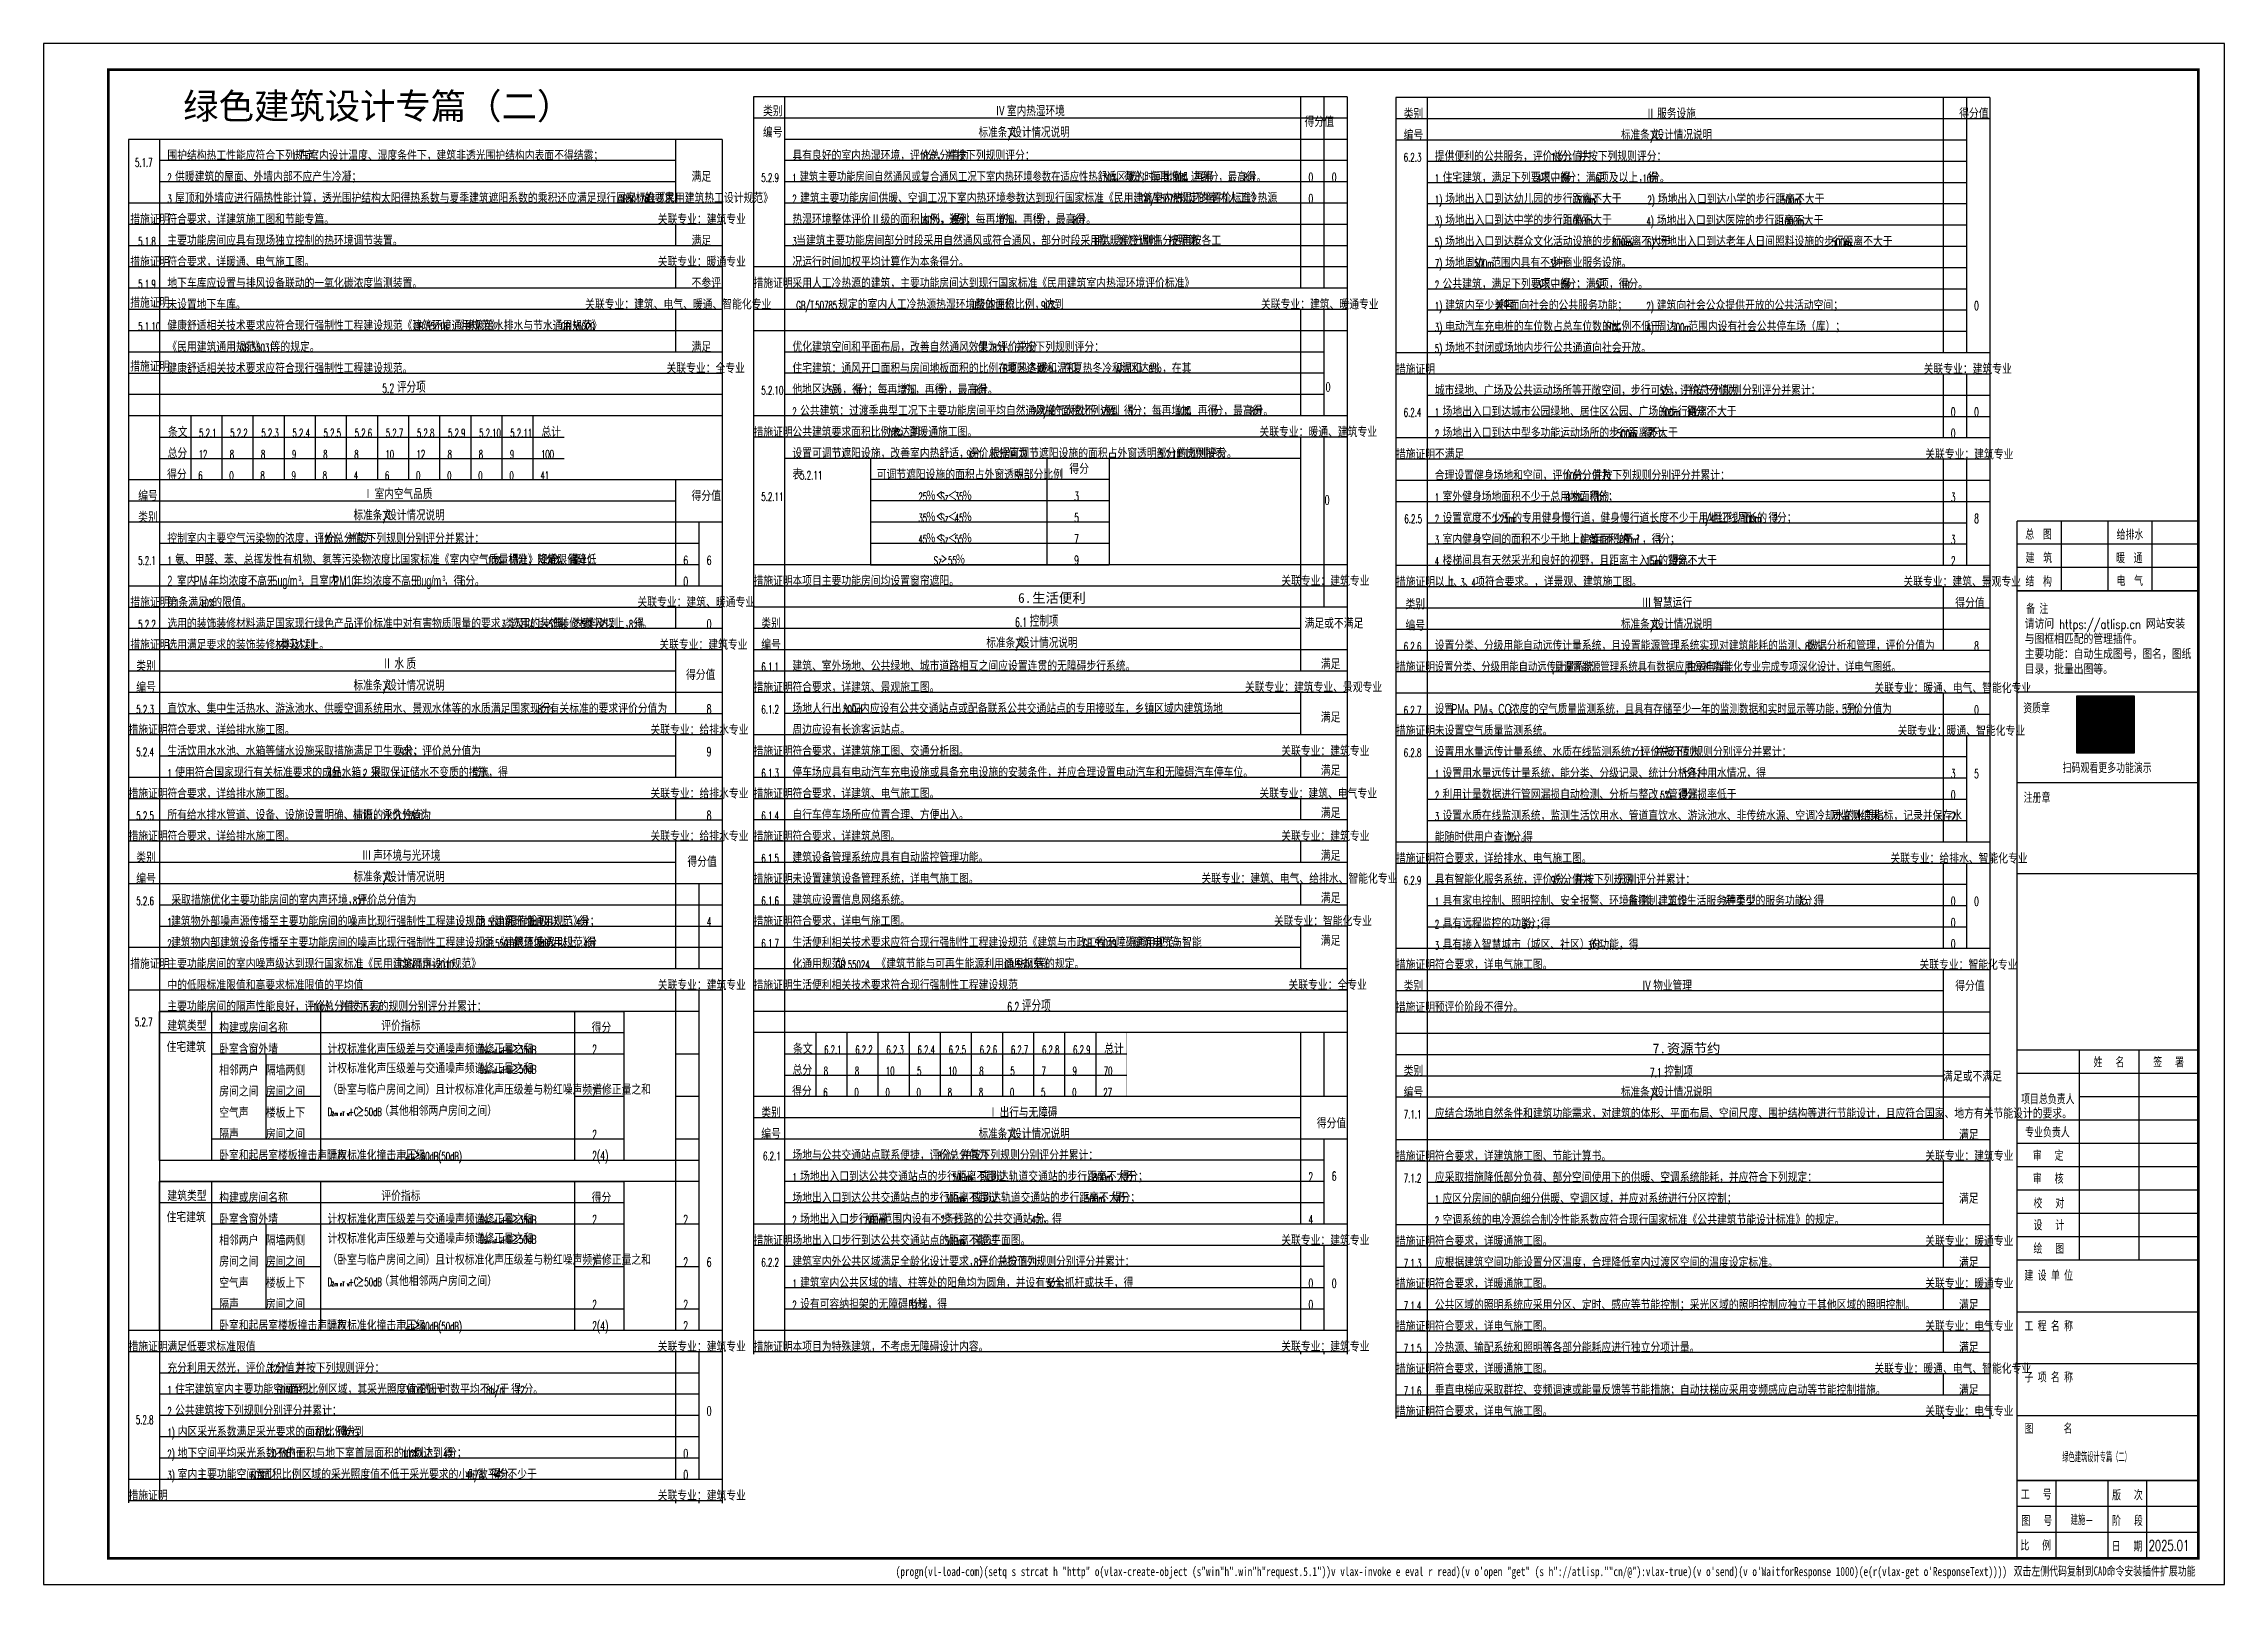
# Model space of a CAD drawing. Extents: x 239 to 336639, y 119 to 59519.
# Drawn here: x 84339 to 168439, y 119 to 59519 of the extents above; entities that cross this region are included whole.
import ezdxf
from ezdxf.enums import TextEntityAlignment as Align

# ---------------------------------------------------------------- set-up
doc = ezdxf.new("R2010")
doc.units = 0
doc.header["$LTSCALE"] = 1000
doc.header["$MEASUREMENT"] = 0
for name, color, linetype in [('A-ANNO-TEXT', 7, 'Continuous'), ('A-FLOR-OTHER', 7, 'Continuous'), ('orther', 7, 'Continuous'), ('TK', 4, 'Continuous'), ('石家庄审图', 6, 'Continuous'), ('辅助线', 8, 'Continuous')]:
    doc.layers.add(name, color=color, linetype=linetype)
doc.layers.add('noprint', color=7, linetype='Continuous', plot=False)
doc.styles.add('1', font='simhei.ttf')
doc.styles.add('_THVAC_SERIAL', font='SIMPLEX', dxfattribs={"width": 0.8, "height": 3.5, "bigfont": 'HZTXT'})
doc.styles.add('HZTXT', font='TXT.SHX', dxfattribs={"width": 0.7, "height": 350, "bigfont": 'hztxt.shx'})
doc.styles.add('HZTXT1', font='romans.shx', dxfattribs={"width": 0.7, "bigfont": 'GBHZFS.SHX'})
doc.styles.add('ROS', font='ROS.shx', dxfattribs={"width": 0.8, "bigfont": 'hztxt.shx'})
doc.styles.add('黑体', font='simhei.ttf', dxfattribs={"height": 280})

msp = doc.modelspace()

# ---------------------------------------------------------------- texts
at = {"layer": 'A-ANNO-TEXT', "style": '1'}
msp.add_text('绿色建筑设计专篇（二）', height=1000, dxfattribs=at).set_placement((89723, 56610, 0))
at = {"layer": 'A-ANNO-TEXT', "color": 3}
for s, height, style, width, p in [('类别', 400, 'HZTXT', 0.7, (112083, 56719, -8193009)), ('标准条文', 406, 'HZTXT', 0.7, (120395, 55899, -8193009)), ('Ⅳ', 408, 'HZTXT', 0.7, (121050, 56719, -8193009)), ('室内热湿环境', 408, 'HZTXT', 0.7, (121491, 56719, -8193009)), ('设计情况说明', 406, 'HZTXT', 0.7, (121694, 55899, -8193009)), ('得分值', 400, 'HZTXT', 0.7, (132965, 56309, -8193009)), ('类别', 400, 'HZTXT', 0.7, (136790, 56617, -68077833)), ('Ⅱ', 411, 'HZTXT', 0.7, (146118, 56617, -68077833)), ('服务设施', 411.2, 'HZTXT', 0.7, (146562, 56617, -68077833)), ('得分值', 400, 'HZTXT', 0.7, (158213, 56627, -68077833)), ('编号', 400, 'HZTXT', 0.7, (112083, 55899, -8193009)), ('/', 325, 'HZTXT', 0.6125, (121532, 55899, -8193009)), ('编号', 400, 'HZTXT', 0.7, (136790, 55797, -68077833)), ('标准条文', 406, 'HZTXT', 0.7, (145170, 55797, -68077833)), ('/', 325, 'HZTXT', 0.6125, (146307, 55797, -68077833)), ('设计情况说明', 406, 'HZTXT', 0.7, (146469, 55797, -68077833)), ('围护结构热工性能应符合下列规定：', 400, 'HZTXT', 0.7, (89111, 55009, -16384818)), ('1', 320, 'HZTXT', 0.6125, (93903, 55009, -16384818)), ('在室内设计温度、湿度条件下，建筑非透光围护结构内表面不得结露；', 400, 'HZTXT', 0.7, (94200, 55009, -16384818)), ('具有良好的室内热湿环境，评价总分值为', 400, 'HZTXT', 0.7, (113215, 55009, -8193009)), ('8', 320, 'HZTXT', 0.6125, (118255, 55009, -8193009)), ('分，并按下列规则评分：', 400, 'HZTXT', 0.7, (118400, 55009, -8193009)), ('6.2.3', 325, 'HZTXT', 0.6125, (136790, 54977, -68077833)), ('提供便利的公共服务，评价总分值为', 400, 'HZTXT', 0.7, (137990, 54977, -68077833)), ('10', 320, 'HZTXT', 0.6125, (142470, 54977, -68077833)), ('分，并按下列规则评分：', 400, 'HZTXT', 0.7, (142760, 54977, -68077833)), ('2', 320, 'HZTXT', 0.6125, (89111, 54189, -16384818)), ('供暖建筑的屋面、外墙内部不应产生冷凝；', 400, 'HZTXT', 0.7, (89409, 54189, -16384818)), ('满足', 400, 'HZTXT', 0.7, (109326, 54189, -16384818)), ('5.2.9', 325, 'HZTXT', 0.6125, (112015, 54189, -8193009)), ('0', 350, 'HZTXT', 0.6125, (134015, 54189, -43072715)), ('1', 320, 'HZTXT', 0.6125, (137990, 54157, -59886024)), ('住宅建筑，满足下列要求中的', 400, 'HZTXT', 0.7, (138288, 54157, -59886024)), ('4', 320, 'HZTXT', 0.6125, (141928, 54157, -59886024)), ('项，得', 400, 'HZTXT', 0.7, (142073, 54157, -59886024)), ('5', 320, 'HZTXT', 0.6125, (142913, 54157, -59886024)), ('分；满足', 400, 'HZTXT', 0.7, (143058, 54157, -59886024)), ('6', 320, 'HZTXT', 0.6125, (144178, 54157, -59886024)), ('项及以上，得', 400, 'HZTXT', 0.7, (144323, 54157, -59886024)), ('10', 320, 'HZTXT', 0.6125, (146003, 54157, -59886024)), ('分。', 400, 'HZTXT', 0.7, (146294, 54157, -59886024)), ('热湿环境整体评价Ⅱ级的面积比例，达到', 400, 'HZTXT', 0.7, (113215, 52549, -8193009)), ('％，得', 400, 'HZTXT', 0.7, (118545, 52549, -8193009)), ('分；每再增加', 400, 'HZTXT', 0.7, (119530, 52549, -8193009)), ('％，再得', 400, 'HZTXT', 0.7, (121355, 52549, -8193009)), ('分，最高得', 400, 'HZTXT', 0.7, (122621, 52549, -8193009)), ('1)', 320, 'HZTXT', 0.6125, (137990, 53337, -59886024)), ('场地出入口到达幼儿园的步行距离不大于', 400, 'HZTXT', 0.7, (138389, 53337, -59886024)), ('300m', 320, 'HZTXT', 0.6125, (143429, 53337, -59886024)), ('；', 400, 'HZTXT', 0.7, (144083, 53337, -59886024)), ('2)', 320, 'HZTXT', 0.6125, (146190, 53328, -2795018457)), ('场地出入口到达小学的步行距离不大于', 400, 'HZTXT', 0.7, (146589, 53328, -2795018457)), ('500m', 320, 'HZTXT', 0.6125, (151349, 53328, -2795018457)), ('；', 400, 'HZTXT', 0.7, (152002, 53328, -2795018457)), ('主要功能房间应具有现场独立控制的热环境调节装置。', 400, 'HZTXT', 0.7, (89111, 51729, -16384818)), ('满足', 400, 'HZTXT', 0.7, (109326, 51729, -16384818)), ('60', 320, 'HZTXT', 0.6125, (118255, 52549, -8193009)), ('5', 320, 'HZTXT', 0.6125, (119385, 52549, -8193009)), ('0', 320, 'HZTXT', 0.6125, (121210, 52549, -8193009)), ('1', 320, 'HZTXT', 0.6125, (122475, 52549, -8193009)), ('8', 320, 'HZTXT', 0.6125, (124021, 52549, -8193009)), ('分。', 400, 'HZTXT', 0.7, (124166, 52549, -8193009)), ('3)', 320, 'HZTXT', 0.6125, (137990, 52525, -59886024)), ('场地出入口到达中学的步行距离不大于', 400, 'HZTXT', 0.7, (138389, 52525, -59886024)), ('场地出入口到达群众文化活动设施的步行距离不大于', 400, 'HZTXT', 0.7, (138389, 51697, -59886024)), ('1000m', 320, 'HZTXT', 0.6125, (143149, 52525, -59886024)), ('；', 400, 'HZTXT', 0.7, (143948, 52525, -59886024)), ('4)', 320, 'HZTXT', 0.6125, (146151, 52508, -2795018457)), ('场地出入口到达医院的步行距离不大于', 400, 'HZTXT', 0.7, (146551, 52508, -2795018457)), ('场地出入口到达老年人日间照料设施的步行距离不大于', 400, 'HZTXT', 0.7, (146572, 51697, -59886024)), ('1000m', 320, 'HZTXT', 0.6125, (151311, 52508, -2795018457)), ('；', 400, 'HZTXT', 0.7, (152109, 52508, -2795018457)), ('5.1.8', 325, 'HZTXT', 0.6125, (87985, 51729, -16384818)), ('5)', 320, 'HZTXT', 0.6125, (137990, 51697, -59886024)), ('场地周边', 400, 'HZTXT', 0.7, (138389, 50877, -59886024)), ('范围内具有不少于', 400, 'HZTXT', 0.7, (140163, 50877, -59886024)), ('种商业服务设施。', 400, 'HZTXT', 0.7, (142548, 50877, -59886024)), ('800m', 320, 'HZTXT', 0.6125, (144829, 51697, -59886024)), ('；', 400, 'HZTXT', 0.7, (145483, 51697, -59886024)), ('6)', 320, 'HZTXT', 0.6125, (146173, 51697, -59886024)), ('500m', 320, 'HZTXT', 0.6125, (153292, 51697, -59886024)), ('；', 400, 'HZTXT', 0.7, (153945, 51697, -59886024)), ('地下车库应设置与排风设备联动的一氧化碳浓度监测装置。', 400, 'HZTXT', 0.7, (89111, 50089, -16384818)), ('不参评', 400, 'HZTXT', 0.7, (109326, 50089, -16384818)), ('7)', 320, 'HZTXT', 0.6125, (137990, 50877, -59886024)), ('公共建筑，满足下列要求中的', 400, 'HZTXT', 0.7, (138288, 50057, -59886024)), ('500m', 320, 'HZTXT', 0.6125, (139509, 50877, -59886024)), ('项，得', 400, 'HZTXT', 0.7, (142073, 50057, -59886024)), ('3', 320, 'HZTXT', 0.6125, (142403, 50877, -59886024)), ('分；满足', 400, 'HZTXT', 0.7, (143058, 50057, -59886024)), ('项，得', 400, 'HZTXT', 0.7, (144323, 50057, -59886024)), ('分。', 400, 'HZTXT', 0.7, (145454, 50057, -59886024)), ('5.1.9', 325, 'HZTXT', 0.6125, (87985, 50089, -16384818)), ('2', 320, 'HZTXT', 0.6125, (137990, 50057, -59886024)), ('建筑内至少兼容', 400, 'HZTXT', 0.7, (138389, 49237, -59886024)), ('种面向社会的公共服务功能；', 400, 'HZTXT', 0.7, (140494, 49237, -59886024)), ('3', 320, 'HZTXT', 0.6125, (141928, 50057, -59886024)), ('5', 320, 'HZTXT', 0.6125, (142913, 50057, -59886024)), ('5', 320, 'HZTXT', 0.6125, (144178, 50057, -59886024)), ('10', 320, 'HZTXT', 0.6125, (145163, 50057, -59886024)), ('建筑向社会公众提供开放的公共活动空间；', 400, 'HZTXT', 0.7, (146551, 49237, -59886024)), ('3)', 320, 'HZTXT', 0.6125, (137990, 48417, -59886024)), ('1)', 320, 'HZTXT', 0.6125, (137990, 49237, -59886024)), ('电动汽车充电桩的车位数占总车位数的比例不低于', 400, 'HZTXT', 0.7, (138389, 48417, -59886024)), ('2', 320, 'HZTXT', 0.6125, (140349, 49237, -59886024)), ('2)', 320, 'HZTXT', 0.6125, (146151, 49237, -59886024)), ('4)', 320, 'HZTXT', 0.6125, (146151, 48417, -59886024)), ('周边', 400, 'HZTXT', 0.7, (146551, 48417, -59886024)), ('范围内设有社会公共停车场（库）；', 400, 'HZTXT', 0.7, (147764, 48417, -59886024)), ('满足', 400, 'HZTXT', 0.7, (109326, 47629, -24577827)), ('优化建筑空间和平面布局，改善自然通风效果，评价总分', 400, 'HZTXT', 0.7, (113215, 47629, -49584252)), ('值为', 400, 'HZTXT', 0.7, (120367, 47629, -49584252)), ('8', 320, 'HZTXT', 0.6125, (120927, 47629, -49584252)), ('分，并按下列规则评分：', 400, 'HZTXT', 0.7, (121072, 47629, -49584252)), ('5)', 320, 'HZTXT', 0.6125, (137990, 47597, -59886024)), ('场地不封闭或场地内步行公共通道向社会开放。', 400, 'HZTXT', 0.7, (138389, 47597, -59886024)), ('10%%%', 320, 'HZTXT', 0.6125, (144549, 48417, -59886024)), ('；', 400, 'HZTXT', 0.7, (145014, 48417, -59886024)), ('500m', 320, 'HZTXT', 0.6125, (147111, 48417, -59886024)), ('住宅建筑：通风开口面积与房间地板面积的比例在夏热冬暖和温和', 400, 'HZTXT', 0.7, (113215, 46809, -49584252)), ('B', 320, 'HZTXT', 0.6125, (121335, 46809, -49584252)), ('地区达到', 400, 'HZTXT', 0.7, (121487, 46809, -49584252)), ('12', 320, 'HZTXT', 0.6125, (122607, 46809, -49584252)), ('％，在夏热冬冷和温和', 400, 'HZTXT', 0.7, (122898, 46809, -49584252)), ('A', 320, 'HZTXT', 0.6125, (125698, 46809, -49584252)), ('地区达到', 400, 'HZTXT', 0.7, (125828, 46809, -49584252)), ('8', 320, 'HZTXT', 0.6125, (126948, 46809, -49584252)), ('％，在其', 400, 'HZTXT', 0.7, (127093, 46809, -49584252)), ('5.2', 352.1, 'HZTXT', 0.6125, (97398, 46057, -8191809)), ('评分项', 440.1, 'HZTXT', 0.7, (97966, 46057, -8191809)), ('5.2.10', 325, 'HZTXT', 0.6125, (112015, 45989, -68079033)), ('他地区达到', 400, 'HZTXT', 0.7, (113213, 45989, -68080340)), ('5', 320, 'HZTXT', 0.6125, (114613, 45989, -68080340)), ('％，得', 400, 'HZTXT', 0.7, (114758, 45989, -68080340)), ('5', 320, 'HZTXT', 0.6125, (115598, 45989, -68080340)), ('分；每再增加', 400, 'HZTXT', 0.7, (115744, 45989, -68080340)), ('2', 320, 'HZTXT', 0.6125, (117424, 45989, -68080340)), ('％，再得', 400, 'HZTXT', 0.7, (117569, 45989, -68080340)), ('1', 320, 'HZTXT', 0.6125, (118689, 45989, -68080340)), ('分，最高得', 400, 'HZTXT', 0.7, (118834, 45989, -68080340)), ('8', 320, 'HZTXT', 0.6125, (120234, 45989, -68080340)), ('分。', 400, 'HZTXT', 0.7, (120379, 45989, -68080340)), ('0', 350, 'HZTXT', 0.6125, (133780, 46102, -68079033)), ('城市绿地、广场及公共运动场所等开敞空间，步行可达，评价总分值为', 400, 'HZTXT', 0.7, (137990, 45957, -81046624)), ('5', 320, 'HZTXT', 0.6125, (146670, 45957, -81046624)), ('分，并按下列规则分别评分并累计：', 400, 'HZTXT', 0.7, (146815, 45957, -81046624)), ('2', 320, 'HZTXT', 0.6125, (113215, 45169, -68079033)), ('公共建筑：过渡季典型工况下主要功能房间平均自然通风换气次数不小于', 400, 'HZTXT', 0.7, (113512, 45169, -68079033)), ('2', 320, 'HZTXT', 0.6125, (122472, 45169, -68079033)), ('次', 400, 'HZTXT', 0.7, (122618, 45169, -68079033)), ('/h', 320, 'HZTXT', 0.6125, (122898, 45169, -68079033)), ('的面积比例达到', 400, 'HZTXT', 0.7, (123195, 45169, -68079033)), ('70%%%', 320, 'HZTXT', 0.6125, (125155, 45169, -68079033)), ('，得', 400, 'HZTXT', 0.7, (125620, 45169, -68079033)), ('5', 320, 'HZTXT', 0.6125, (126180, 45169, -68079033)), ('分；每再增加', 400, 'HZTXT', 0.7, (126325, 45169, -68079033)), ('10%%%', 320, 'HZTXT', 0.6125, (128005, 45169, -68079033)), ('，再得', 400, 'HZTXT', 0.7, (128470, 45169, -68079033)), ('1', 320, 'HZTXT', 0.6125, (129310, 45169, -68079033)), ('分，最高得', 400, 'HZTXT', 0.7, (129455, 45169, -68079033)), ('8', 320, 'HZTXT', 0.6125, (130855, 45169, -68079033)), ('分。', 400, 'HZTXT', 0.7, (131000, 45169, -68079033)), ('6.2.4', 325, 'HZTXT', 0.6125, (136790, 45137, -81046624)), ('1', 320, 'HZTXT', 0.6125, (137990, 45137, -81046624)), ('场地出入口到达城市公园绿地、居住区公园、广场的步行距离不大于', 400, 'HZTXT', 0.7, (138288, 45137, -81046624)), ('300m', 320, 'HZTXT', 0.6125, (146688, 45137, -81046624)), ('，得', 400, 'HZTXT', 0.7, (147341, 45137, -81046624)), ('3', 320, 'HZTXT', 0.6125, (147901, 45137, -81046624)), ('分；', 400, 'HZTXT', 0.7, (148046, 45137, -81046624)), ('条文', 400, 'HZTXT', 0.7, (89136, 44346, 85129830)), ('5.2.1', 320, 'HZTXT', 0.6125, (90336, 44346, 127096339)), ('5.2.2', 320, 'HZTXT', 0.6125, (91536, 44346, 169062848)), ('5.2.3', 320, 'HZTXT', 0.6125, (92736, 44346, 211029357)), ('5.2.4', 320, 'HZTXT', 0.6125, (93936, 44346, 252995866)), ('5.2.5', 320, 'HZTXT', 0.6125, (95136, 44346, 294962376)), ('5.2.6', 320, 'HZTXT', 0.6125, (96336, 44346, 336928885)), ('5.2.7', 320, 'HZTXT', 0.6125, (97536, 44346, 378895393)), ('5.2.8', 320, 'HZTXT', 0.6125, (98736, 44346, 420861902)), ('5.2.9', 320, 'HZTXT', 0.6125, (99936, 44346, 462828411)), ('5.2.10', 320, 'HZTXT', 0.6125, (101136, 44346, 504794920)), ('5.2.11', 320, 'HZTXT', 0.6125, (102336, 44346, 546761429)), ('总计', 400, 'HZTXT', 0.7, (103536, 44346, 588727938)), ('2', 320, 'HZTXT', 0.6125, (137990, 44317, -81046624)), ('场地出入口到达中型多功能运动场所的步行距离不大于', 400, 'HZTXT', 0.7, (138288, 44317, -81046624)), ('500m', 320, 'HZTXT', 0.6125, (145008, 44317, -81046624)), ('，得', 400, 'HZTXT', 0.7, (145661, 44317, -81046624)), ('2', 320, 'HZTXT', 0.6125, (146221, 44317, -81046624)), ('分。', 400, 'HZTXT', 0.7, (146366, 44317, -81046624)), ('总分', 400, 'HZTXT', 0.7, (89119, 43526, 46576947)), ('12', 320, 'HZTXT', 0.6125, (90319, 43526, 88543457)), ('8', 320, 'HZTXT', 0.6125, (91519, 43526, 130509965)), ('8', 320, 'HZTXT', 0.6125, (92719, 43526, 172476475)), ('9', 320, 'HZTXT', 0.6125, (93919, 43526, 214442984)), ('8', 320, 'HZTXT', 0.6125, (95119, 43526, 256409493)), ('8', 320, 'HZTXT', 0.6125, (96319, 43526, 298376002)), ('10', 320, 'HZTXT', 0.6125, (97519, 43526, 340342511)), ('12', 320, 'HZTXT', 0.6125, (98719, 43526, 382309020)), ('8', 320, 'HZTXT', 0.6125, (99919, 43526, 424275529)), ('8', 320, 'HZTXT', 0.6125, (101119, 43526, 466242038)), ('9', 320, 'HZTXT', 0.6125, (102319, 43526, 508208547)), ('100', 320, 'HZTXT', 0.6125, (103519, 43526, 550175056)), ('设置可调节遮阳设施，改善室内热舒适，评价总分值为', 400, 'HZTXT', 0.7, (113215, 43529, -86573921)), ('9', 320, 'HZTXT', 0.6125, (119935, 43529, -86573921)), ('分，根据可调节遮阳设施的面积占外窗透明部分的比例按表', 400, 'HZTXT', 0.7, (120080, 43529, -86573921)), ('5.2.11', 320, 'HZTXT', 0.6125, (127360, 43529, -86573921)), ('的规则评分。', 400, 'HZTXT', 0.7, (128086, 43529, -86573921)), ('得分', 400, 'HZTXT', 0.7, (89101, 42706, 85129830)), ('表', 415, 'HZTXT', 0.7, (113215, 42709, -86573921)), ('5.2.11', 331.7, 'HZTXT', 0.6125, (113505, 42709, -86573921)), ('可调节遮阳设施的面积占外窗透明部分比例', 400, 'HZTXT', 0.7, (116466, 42709, -86573921)), ('Sz', 320, 'HZTXT', 0.6125, (121786, 42709, -86573921)), ('得分', 400, 'HZTXT', 0.7, (123897, 42929, -86573921)), ('合理设置健身场地和空间，评价总分值为', 400, 'HZTXT', 0.7, (137990, 42677, -12968792)), ('10', 320, 'HZTXT', 0.6125, (143030, 42677, -12968792)), ('分，并按下列规则分别评分并累计：', 400, 'HZTXT', 0.7, (143320, 42677, -12968792)), ('编号', 400, 'HZTXT', 0.7, (87985, 41886, -8191809)), ('Ⅰ', 408, 'HZTXT', 0.7, (96663, 41957, -8191809)), ('室内空气品质', 408.3, 'HZTXT', 0.7, (97105, 41957, -8191809)), ('得分值', 400, 'HZTXT', 0.7, (109326, 41886, -8191809)), ('5.2.11', 325, 'HZTXT', 0.6125, (112015, 41889, -86573921)), ('25', 320, 'HZTXT', 0.6125, (118076, 41889, -86573921)), ('％≤', 400, 'HZTXT', 0.7, (118367, 41889, -86573921)), ('Sz', 320, 'HZTXT', 0.6125, (118927, 41889, -86573921)), ('＜', 400, 'HZTXT', 0.7, (119195, 41889, -86573921)), ('35', 320, 'HZTXT', 0.6125, (119475, 41889, -86573921)), ('％', 400, 'HZTXT', 0.7, (119766, 41889, -86573921)), ('3', 350, 'HZTXT', 0.6125, (124083, 41889, -86573921)), ('0', 350, 'HZTXT', 0.6125, (133743, 41747, -86573921)), ('1', 320, 'HZTXT', 0.6125, (137990, 41857, -12968792)), ('室外健身场地面积不少于总用地面积的', 400, 'HZTXT', 0.7, (138288, 41857, -12968792)), ('0.5%%%', 320, 'HZTXT', 0.6125, (143048, 41857, -12968792)), ('，得', 400, 'HZTXT', 0.7, (143585, 41857, -12968792)), ('3', 320, 'HZTXT', 0.6125, (144145, 41857, -12968792)), ('分；', 400, 'HZTXT', 0.7, (144290, 41857, -12968792)), ('类别', 400, 'HZTXT', 0.7, (87985, 41066, -8191809)), ('标准条文', 406, 'HZTXT', 0.7, (96291, 41137, -8191809)), ('/', 325, 'HZTXT', 0.6125, (97428, 41137, -8191809)), ('设计情况说明', 406, 'HZTXT', 0.7, (97590, 41137, -8191809)), ('35', 320, 'HZTXT', 0.6125, (118076, 41069, -86573921)), ('％≤', 400, 'HZTXT', 0.7, (118367, 41069, -86573921)), ('Sz', 320, 'HZTXT', 0.6125, (118927, 41069, -86573921)), ('＜', 400, 'HZTXT', 0.7, (119195, 41069, -86573921)), ('45', 320, 'HZTXT', 0.6125, (119475, 41069, -86573921)), ('％', 400, 'HZTXT', 0.7, (119766, 41069, -86573921)), ('5', 350, 'HZTXT', 0.6125, (124083, 41069, -86573921)), ('6.2.5', 325, 'HZTXT', 0.6125, (136815, 41036, -12968792)), ('2', 320, 'HZTXT', 0.6125, (137990, 41037, -12968792)), ('设置宽度不少于', 400, 'HZTXT', 0.7, (138288, 41037, -12968792)), ('1.25m', 320, 'HZTXT', 0.6125, (140248, 41037, -12968792)), ('的专用健身慢行道，健身慢行道长度不少于用地红线周长的', 400, 'HZTXT', 0.7, (140974, 41037, -12968792)), ('1/4', 320, 'HZTXT', 0.6125, (148254, 41037, -12968792)), ('且不少于', 400, 'HZTXT', 0.7, (148704, 41037, -12968792)), ('100m', 320, 'HZTXT', 0.6125, (149824, 41037, -12968792)), ('，得', 400, 'HZTXT', 0.7, (150477, 41037, -12968792)), ('2', 320, 'HZTXT', 0.6125, (151037, 41037, -12968792)), ('分；', 400, 'HZTXT', 0.7, (151182, 41037, -12968792)), ('控制室内主要空气污染物的浓度，评价总分值为', 400, 'HZTXT', 0.7, (89111, 40246, -8191809)), ('12', 320, 'HZTXT', 0.6125, (94991, 40246, -8191809)), ('分，并按下列规则分别评分并累计：', 400, 'HZTXT', 0.7, (95282, 40246, -8191809)), ('45', 320, 'HZTXT', 0.6125, (118076, 40249, -86573921)), ('％≤', 400, 'HZTXT', 0.7, (118367, 40249, -86573921)), ('Sz', 320, 'HZTXT', 0.6125, (118927, 40249, -86573921)), ('＜', 400, 'HZTXT', 0.7, (119195, 40249, -86573921)), ('55', 320, 'HZTXT', 0.6125, (119475, 40249, -86573921)), ('％', 400, 'HZTXT', 0.7, (119766, 40249, -86573921)), ('7', 350, 'HZTXT', 0.6125, (124083, 40249, -86573921)), ('3', 320, 'HZTXT', 0.6125, (137990, 40217, -12968792)), ('室内健身空间的面积不少于地上建筑面积的', 400, 'HZTXT', 0.7, (138288, 40217, -12968792)), ('0.3%%%', 320, 'HZTXT', 0.6125, (143608, 40217, -12968792)), ('且不少于', 400, 'HZTXT', 0.7, (144145, 40217, -12968792)), ('60m', 320, 'HZTXT', 0.6125, (145265, 40217, -12968792)), ('2', 160, 'HZTXT', 0.6125, (145773, 40417, -12968792)), ('，得', 400, 'HZTXT', 0.7, (145976, 40217, -12968792)), ('3', 320, 'HZTXT', 0.6125, (146536, 40217, -12968792)), ('分；', 400, 'HZTXT', 0.7, (146681, 40217, -12968792)), ('5.2.1', 325, 'HZTXT', 0.6125, (87985, 39426, -8191809)), ('Sz', 320, 'HZTXT', 0.6125, (118666, 39429, -86573921)), ('≥', 400, 'HZTXT', 0.7, (118935, 39429, -86573921)), ('55', 320, 'HZTXT', 0.6125, (119215, 39429, -86573921)), ('％', 400, 'HZTXT', 0.7, (119505, 39429, -86573921)), ('9', 350, 'HZTXT', 0.6125, (124083, 39429, -86573921)), ('4', 320, 'HZTXT', 0.6125, (137990, 39397, -12968792)), ('楼梯间具有天然采光和良好的视野，且距离主入口的距离不大于', 400, 'HZTXT', 0.7, (138288, 39397, -12968792)), ('15m', 320, 'HZTXT', 0.6125, (146128, 39397, -12968792)), ('，得', 400, 'HZTXT', 0.7, (146636, 39397, -12968792)), ('2', 320, 'HZTXT', 0.6125, (147196, 39397, -12968792)), ('分。', 400, 'HZTXT', 0.7, (147341, 39397, -12968792)), ('2', 400, 'ROS', 0.64, (89111, 38606, -8191809)), ('室内', 400, 'ROS', 0.8, (89486, 38606, -8191809)), ('PM', 400, 'ROS', 0.64, (90126, 38606, -8191809)), ('2.5', 200, 'ROS', 0.64, (90538, 38606, -8191809)), ('年均浓度不高于', 400, 'ROS', 0.8, (90739, 38606, -8191809)), ('25ug/m', 400, 'ROS', 0.64, (92979, 38606, -8191809)), ('3', 200, 'ROS', 0.64, (94167, 38806, -8191809)), ('，且室内', 400, 'ROS', 0.8, (94231, 38606, -8191809)), ('PM10', 400, 'ROS', 0.64, (95511, 38606, -8191809)), ('年均浓度不高于', 400, 'ROS', 0.8, (96288, 38606, -8191809)), ('50ug/m', 400, 'ROS', 0.64, (98528, 38606, -8191809)), ('3', 200, 'ROS', 0.64, (99717, 38806, -8191809)), ('，得', 400, 'ROS', 0.8, (99781, 38606, -8191809)), ('6', 400, 'ROS', 0.64, (100421, 38606, -8191809)), ('分。', 400, 'ROS', 0.8, (100604, 38606, -8191809)), ('类别', 400, 'HZTXT', 0.7, (136858, 37709, 0)), ('得分值', 400, 'HZTXT', 0.7, (158062, 37757, 0)), ('5.2.2', 325, 'HZTXT', 0.6125, (87985, 36966, -8191809)), ('选用的装饰装修材料满足国家现行绿色产品评价标准中对有害物质限量的要求，选用的装饰装修材料达到', 400, 'HZTXT', 0.7, (89111, 36966, -8191809)), ('3', 320, 'HZTXT', 0.6125, (101991, 36966, -8191809)), ('类及以上，得', 400, 'HZTXT', 0.7, (102136, 36966, -8191809)), ('5', 320, 'HZTXT', 0.6125, (103816, 36966, -8191809)), ('分；达到', 400, 'HZTXT', 0.7, (103962, 36966, -8191809)), ('5', 320, 'HZTXT', 0.6125, (105082, 36966, -8191809)), ('类及以上，得', 400, 'HZTXT', 0.7, (105227, 36966, -8191809)), ('8', 320, 'HZTXT', 0.6125, (106907, 36966, -8191809)), ('分。', 400, 'HZTXT', 0.7, (107052, 36966, -8191809)), ('类别', 400, 'HZTXT', 0.7, (112015, 36969, -102956339)), ('6.1', 351.8, 'HZTXT', 0.6125, (121802, 37039, -102956339)), ('控制项', 439.8, 'HZTXT', 0.7, (122369, 37039, -102956339)), ('满足或不满足', 400, 'HZTXT', 0.7, (132965, 36969, -102956339)), ('编号', 400, 'HZTXT', 0.7, (136858, 36889, 0)), ('标准条文', 406, 'HZTXT', 0.7, (145170, 36937, 0)), ('/', 325, 'HZTXT', 0.6125, (146307, 36937, 0)), ('设计情况说明', 406, 'HZTXT', 0.7, (146469, 36937, 0)), ('编号', 400, 'HZTXT', 0.7, (112015, 36149, -102956339)), ('标准条文', 406, 'HZTXT', 0.7, (120695, 36219, -102956339)), ('/', 325, 'HZTXT', 0.6125, (121832, 36219, -102956339)), ('设计情况说明', 406, 'HZTXT', 0.7, (121994, 36219, -102956339)), ('6.2.6', 325, 'HZTXT', 0.6125, (136790, 36117, 0)), ('设置分类、分级用能自动远传计量系统，且设置能源管理系统实现对建筑能耗的监测、数据分析和管理，评价分值为', 400, 'HZTXT', 0.7, (137990, 36117, 0)), ('8', 320, 'HZTXT', 0.6125, (152270, 36117, 0)), ('分。', 400, 'HZTXT', 0.7, (152415, 36117, 0)), ('类别', 400, 'HZTXT', 0.7, (87911, 35326, -8191809)), ('得分值', 400, 'HZTXT', 0.7, (109113, 34987, -8191809)), ('6.1.1', 325, 'HZTXT', 0.6125, (112015, 35329, -102956339)), ('建筑、室外场地、公共绿地、城市道路相互之间应设置连贯的无障碍步行系统。', 400, 'HZTXT', 0.7, (113215, 35329, -102956339)), ('满足', 400, 'HZTXT', 0.7, (133594, 35399, -102956339)), ('编号', 400, 'HZTXT', 0.7, (87911, 34506, -8191809)), ('标准条文', 406, 'HZTXT', 0.7, (96291, 34577, -8191809)), ('/', 325, 'HZTXT', 0.6125, (97428, 34577, -8191809)), ('设计情况说明', 406, 'HZTXT', 0.7, (97590, 34577, -8191809)), ('5.2.3', 325, 'HZTXT', 0.6125, (87911, 33686, -8191809)), ('6.1.2', 325, 'HZTXT', 0.6125, (112015, 33689, -102956339)), ('场地人行出入口', 400, 'HZTXT', 0.7, (113215, 33689, -102956339)), ('500m', 320, 'HZTXT', 0.6125, (115175, 33689, -102956339)), ('内应设有公共交通站点或配备联系公共交通站点的专用接驳车，乡镇区域内建筑场地', 400, 'HZTXT', 0.7, (115828, 33689, -102956339)), ('满足', 400, 'HZTXT', 0.7, (133594, 33349, -102956339)), ('6.2.7', 325, 'HZTXT', 0.6125, (136790, 33657, 0)), ('设置', 400, 'ROS', 0.8, (137990, 33665, 0)), ('PM', 400, 'ROS', 0.64, (138630, 33665, 0)), ('10', 200, 'ROS', 0.64, (139041, 33665, 0)), ('、', 400, 'ROS', 0.8, (139183, 33665, 0)), ('PM', 400, 'ROS', 0.64, (139503, 33665, 0)), ('2.5', 200, 'ROS', 0.64, (139915, 33665, 0)), ('、', 400, 'ROS', 0.8, (140116, 33665, 0)), ('CO', 400, 'ROS', 0.64, (140436, 33665, 0)), ('2', 200, 'ROS', 0.64, (140829, 33665, 0)), ('浓度的空气质量监测系统，且具有存储至少一年的监测数据和实时显示等功能，评价分值为', 400, 'ROS', 0.8, (140893, 33665, 0)), ('5', 400, 'ROS', 0.64, (153693, 33665, 0)), ('分。', 400, 'ROS', 0.8, (153876, 33665, 0)), ('0', 350, 'HZTXT', 0.6125, (158790, 33657, 0)), ('周边应设有长途客运站点。', 400, 'HZTXT', 0.7, (113215, 32869, -102956339)), ('5.2.4', 325, 'HZTXT', 0.6125, (87911, 32046, -8191809)), ('生活饮用水水池、水箱等储水设施采取措施满足卫生要求，评价总分值为', 400, 'HZTXT', 0.7, (89111, 32046, -8191809)), ('9', 320, 'HZTXT', 0.6125, (98071, 32046, -8191809)), ('分：', 400, 'HZTXT', 0.7, (98216, 32046, -8191809)), ('6.2.8', 325, 'HZTXT', 0.6125, (136790, 32017, 0)), ('设置用水量远传计量系统、水质在线监测系统，评价总分值为', 400, 'HZTXT', 0.7, (137990, 32017, 0)), ('7', 320, 'HZTXT', 0.6125, (145550, 32017, 0)), ('分，并按下列规则分别评分并累计：', 400, 'HZTXT', 0.7, (145695, 32017, 0)), ('1', 320, 'HZTXT', 0.6125, (89111, 31226, -8191809)), ('使用符合国家现行有关标准要求的成品水箱，得', 400, 'HZTXT', 0.7, (89409, 31226, -8191809)), ('4', 320, 'HZTXT', 0.6125, (95289, 31226, -8191809)), ('分；', 400, 'HZTXT', 0.7, (95434, 31226, -8191809)), ('2', 320, 'HZTXT', 0.6125, (96654, 31226, -8191809)), ('采取保证储水不变质的措施，得', 400, 'HZTXT', 0.7, (96952, 31226, -8191809)), ('5', 320, 'HZTXT', 0.6125, (100872, 31226, -8191809)), ('分。', 400, 'HZTXT', 0.7, (101017, 31226, -8191809)), ('6.1.3', 325, 'HZTXT', 0.6125, (112015, 31229, -102956339)), ('停车场应具有电动汽车充电设施或具备充电设施的安装条件，并应合理设置电动汽车和无障碍汽车停车位。', 400, 'HZTXT', 0.7, (113215, 31229, -102956339)), ('满足', 400, 'HZTXT', 0.7, (133594, 31299, -102956339)), ('1', 320, 'HZTXT', 0.6125, (137990, 31197, 0)), ('设置用水量远传计量系统，能分类、分级记录、统计分析各种用水情况，得', 400, 'HZTXT', 0.7, (138288, 31197, 0)), ('3', 320, 'HZTXT', 0.6125, (147528, 31197, 0)), ('分；', 400, 'HZTXT', 0.7, (147673, 31197, 0)), ('2', 320, 'HZTXT', 0.6125, (137990, 30377, 0)), ('利用计量数据进行管网漏损自动检测、分析与整改，管道漏损率低于', 400, 'HZTXT', 0.7, (138288, 30377, 0)), ('5%%%', 320, 'HZTXT', 0.6125, (146688, 30377, 0)), ('，得', 400, 'HZTXT', 0.7, (147007, 30377, 0)), ('2', 320, 'HZTXT', 0.6125, (147567, 30377, 0)), ('分；', 400, 'HZTXT', 0.7, (147712, 30377, 0)), ('5.2.5', 325, 'HZTXT', 0.6125, (87911, 29586, -8191809)), ('所有给水排水管道、设备、设施设置明确、清晰的永久性', 400, 'HZTXT', 0.7, (89111, 29586, -8191809)), ('标识，评价分值为', 400, 'HZTXT', 0.7, (96264, 29586, -8191809)), ('8', 320, 'HZTXT', 0.6125, (98504, 29586, -8191809)), ('分。', 400, 'HZTXT', 0.7, (98649, 29586, -8191809)), ('6.1.4', 325, 'HZTXT', 0.6125, (112015, 29589, -102956339)), ('自行车停车场所应位置合理、方便出入。', 400, 'HZTXT', 0.7, (113215, 29589, -102956339)), ('满足', 400, 'HZTXT', 0.7, (133594, 29659, -102956339)), ('3', 320, 'HZTXT', 0.6125, (137990, 29557, 0)), ('设置水质在线监测系统，监测生活饮用水、管道直饮水、游泳池水、非传统水源、空调冷却水的水质指标，记录并保存水', 400, 'HZTXT', 0.7, (138288, 29557, 0)), ('质监测结果，', 400, 'HZTXT', 0.7, (153280, 29557, 0)), ('能随时供用户查询，得', 400, 'HZTXT', 0.7, (137990, 28737, 0)), ('2', 320, 'HZTXT', 0.6125, (140790, 28737, 0)), ('分。', 400, 'HZTXT', 0.7, (140935, 28737, 0)), ('类别', 400, 'HZTXT', 0.7, (87911, 27946, -16383618)), ('Ⅲ', 407, 'HZTXT', 0.7, (96612, 28017, -16383618)), ('声环境与光环境', 407.1, 'HZTXT', 0.7, (97052, 28017, -16383618)), ('得分值', 400, 'HZTXT', 0.7, (109166, 27781, -16383618)), ('6.1.5', 325, 'HZTXT', 0.6125, (112015, 27949, -102956339)), ('建筑设备管理系统应具有自动监控管理功能。', 400, 'HZTXT', 0.7, (113215, 27949, -102956339)), ('满足', 400, 'HZTXT', 0.7, (133594, 28019, -102956339)), ('编号', 400, 'HZTXT', 0.7, (87911, 27126, -16383618)), ('标准条文', 406, 'HZTXT', 0.7, (96291, 27197, -16383618)), ('/', 325, 'HZTXT', 0.6125, (97428, 27197, -16383618)), ('设计情况说明', 406, 'HZTXT', 0.7, (97590, 27197, -16383618)), ('6.2.9', 325, 'HZTXT', 0.6125, (136790, 27097, 0)), ('具有智能化服务系统，评价总分值为', 400, 'HZTXT', 0.7, (137990, 27097, 0)), ('9', 320, 'HZTXT', 0.6125, (142470, 27097, 0)), ('分，并按下列规则', 400, 'HZTXT', 0.7, (142615, 27097, 0)), ('分别评分并累计：', 400, 'HZTXT', 0.7, (145008, 27097, 0)), ('6.1.6', 325, 'HZTXT', 0.6125, (112015, 26309, -102956339)), ('建筑应设置信息网络系统。', 400, 'HZTXT', 0.7, (113215, 26309, -102956339)), ('满足', 400, 'HZTXT', 0.7, (133594, 26379, -102956339)), ('1', 320, 'HZTXT', 0.6125, (137990, 26277, 0)), ('具有家电控制、照明控制、安全报警、环境监测、建筑设', 400, 'HZTXT', 0.7, (138288, 26277, 0)), ('备控制、工作生活服务等至少', 400, 'HZTXT', 0.7, (145440, 26277, 0)), ('3', 320, 'HZTXT', 0.6125, (149080, 26277, 0)), ('种类型的服务功能，得', 400, 'HZTXT', 0.7, (149225, 26277, 0)), ('3', 320, 'HZTXT', 0.6125, (152025, 26277, 0)), ('分；', 400, 'HZTXT', 0.7, (152170, 26277, 0)), ('2', 320, 'HZTXT', 0.6125, (137990, 25409, 0)), ('具有远程监控的功能，得', 400, 'HZTXT', 0.7, (138288, 25409, 0)), ('3', 320, 'HZTXT', 0.6125, (141368, 25409, 0)), ('分；', 400, 'HZTXT', 0.7, (141513, 25409, 0)), ('满足', 400, 'HZTXT', 0.7, (133594, 24739, -102956339)), ('3', 320, 'HZTXT', 0.6125, (137990, 24589, 0)), ('具有接入智慧城市（城区、社区）的功能，得', 400, 'HZTXT', 0.7, (138288, 24589, 0)), ('3', 320, 'HZTXT', 0.6125, (143888, 24589, 0)), ('分。', 400, 'HZTXT', 0.7, (144033, 24589, 0)), ('类别', 400, 'HZTXT', 0.7, (136790, 22997, 0)), ('Ⅳ', 411, 'HZTXT', 0.7, (145967, 22997, 0)), ('物业管理', 410.9, 'HZTXT', 0.7, (146411, 22997, 0)), ('得分值', 400, 'HZTXT', 0.7, (158060, 22997, 0)), ('建筑类型', 400, 'HZTXT', 0.7, (89111, 21457)), ('评价指标', 400, 'HZTXT', 0.7, (97363, 21457, 0)), ('6.2', 351.8, 'HZTXT', 0.6125, (121502, 22209, -86573921)), ('评分项', 439.8, 'HZTXT', 0.7, (122068, 22209, -86573921)), ('措施证明', 400, 'HZTXT', 0.7, (136483, 22169, 8191809)), ('预评价阶段不得分。', 400, 'HZTXT', 0.7, (137990, 22177, 0)), ('住宅建筑', 400, 'HZTXT', 0.7, (89080, 20637)), ('构建或房间名称', 400, 'HZTXT', 0.7, (91111, 21386, -8191809)), ('得分', 400, 'HZTXT', 0.7, (105475, 21386)), ('相邻两户', 400, 'HZTXT', 0.7, (91111, 19746)), ('卧室含窗外墙', 400, 'HZTXT', 0.7, (91111, 20566)), ('隔墙两侧', 400, 'HZTXT', 0.7, (92911, 19746)), ('计权标准化声压级差与交通噪声频谱修正量之和', 400, 'HZTXT', 0.7, (95288, 20566)), ('计权标准化声压级差与交通噪声频谱修正量之和', 400, 'HZTXT', 0.7, (95288, 19817)), ('D', 320, 'HZTXT', 0.6125, (101168, 20566)), ('2m', 160, 'HZTXT', 0.6125, (101321, 20566)), ('·', 200, 'HZTXT', 0.7, (101502, 20566)), ('nT', 160, 'HZTXT', 0.6125, (101642, 20566)), ('·', 200, 'HZTXT', 0.7, (101769, 20566)), ('w', 160, 'HZTXT', 0.6125, (101909, 20566)), ('+C', 320, 'HZTXT', 0.6125, (101968, 20566)), ('tr', 160, 'HZTXT', 0.6125, (102309, 20566)), ('≥', 400, 'HZTXT', 0.7, (102389, 20566)), ('35dB', 320, 'HZTXT', 0.6125, (102669, 20566)), ('2', 350, 'HZTXT', 0.6125, (105493, 20566)), ('总分', 400, 'HZTXT', 0.7, (113222, 19749, -90154091)), ('条文', 400, 'HZTXT', 0.7, (113240, 20569, -51601208)), ('6.2.1', 320, 'HZTXT', 0.6125, (114440, 20569, -9634699)), ('6.2.2', 320, 'HZTXT', 0.6125, (115640, 20569, 32331810)), ('6.2.3', 320, 'HZTXT', 0.6125, (116840, 20569, 74298319)), ('6.2.4', 320, 'HZTXT', 0.6125, (118040, 20569, 116264828)), ('6.2.5', 320, 'HZTXT', 0.6125, (119240, 20569, 158231337)), ('6.2.6', 320, 'HZTXT', 0.6125, (120440, 20569, 200197846)), ('6.2.7', 320, 'HZTXT', 0.6125, (121640, 20569, 242164355)), ('6.2.8', 320, 'HZTXT', 0.6125, (122840, 20569, 284130864)), ('6.2.9', 320, 'HZTXT', 0.6125, (124040, 20569, 326097373)), ('总计', 400, 'HZTXT', 0.7, (125240, 20569, 368063882)), ('房间之间', 400, 'HZTXT', 0.7, (91111, 18926)), ('房间之间', 400, 'HZTXT', 0.7, (92911, 18926)), ('（卧室与临户房间之间）且计权标准化声压级差与粉红噪声频谱修正量之和', 400, 'HZTXT', 0.7, (95288, 18997)), ('D', 320, 'HZTXT', 0.6125, (101168, 19817)), ('2m', 160, 'HZTXT', 0.6125, (101321, 19817)), ('·', 200, 'HZTXT', 0.7, (101502, 19817)), ('nT', 160, 'HZTXT', 0.6125, (101642, 19817)), ('·', 200, 'HZTXT', 0.7, (101769, 19817)), ('w', 160, 'HZTXT', 0.6125, (101909, 19817)), ('+C', 320, 'HZTXT', 0.6125, (101968, 19817)), ('tr', 160, 'HZTXT', 0.6125, (102309, 19817)), ('≥', 400, 'HZTXT', 0.7, (102389, 19817)), ('50dB', 320, 'HZTXT', 0.6125, (102669, 19817)), ('得分', 400, 'HZTXT', 0.7, (113205, 18929, -51601208)), ('8', 320, 'HZTXT', 0.6125, (114422, 19749, -48187582)), ('8', 320, 'HZTXT', 0.6125, (115622, 19749, -6221073)), ('10', 320, 'HZTXT', 0.6125, (116822, 19749, 35745436)), ('5', 320, 'HZTXT', 0.6125, (118022, 19749, 77711945)), ('10', 320, 'HZTXT', 0.6125, (119222, 19749, 119678454)), ('8', 320, 'HZTXT', 0.6125, (120422, 19749, 161644963)), ('5', 320, 'HZTXT', 0.6125, (121622, 19749, 203611472)), ('7', 320, 'HZTXT', 0.6125, (122822, 19749, 245577981)), ('9', 320, 'HZTXT', 0.6125, (124022, 19749, 287544490)), ('70', 320, 'HZTXT', 0.6125, (125222, 19749, 329510999)), ('类别', 400, 'HZTXT', 0.7, (136790, 19717, 0)), ('标准条文', 406, 'HZTXT', 0.7, (145170, 18897, 0)), ('7.1', 352.1, 'HZTXT', 0.6125, (146277, 19669, 0)), ('设计情况说明', 406, 'HZTXT', 0.7, (146469, 18897, 0)), ('控制项', 440.1, 'HZTXT', 0.7, (146844, 19669, 0)), ('满足或不满足', 400, 'HZTXT', 0.7, (157590, 19504, 0)), ('空气声', 400, 'HZTXT', 0.7, (91111, 18106)), ('楼板上下', 400, 'HZTXT', 0.7, (92911, 18106)), ('≥', 400, 'HZTXT', 0.7, (96429, 18177)), ('（其他相邻两户房间之间）', 400, 'HZTXT', 0.7, (97289, 18177)), ('2', 350, 'HZTXT', 0.6125, (105493, 18926)), ('类别', 400, 'HZTXT', 0.7, (112015, 18109, -86573921)), ('Ⅰ', 408, 'HZTXT', 0.7, (120767, 18109, -86573921)), ('出行与无障碍', 408.3, 'HZTXT', 0.7, (121208, 18109, -86573921)), ('编号', 400, 'HZTXT', 0.7, (136790, 18897, 0)), ('应结合场地自然条件和建筑功能需求，对建筑的体形、平面布局、空间尺度、围护结构等进行节能设计，且应符合国家、地方有关节能设计的要求。', 400, 'HZTXT', 0.7, (137990, 18077, 0)), ('/', 325, 'HZTXT', 0.6125, (146307, 18897, 0)), ('隔声', 400, 'HZTXT', 0.7, (91111, 17286)), ('房间之间', 400, 'HZTXT', 0.7, (92911, 17286)), ('D', 320, 'HZTXT', 0.6125, (95288, 18177)), ('2m', 160, 'HZTXT', 0.6125, (95441, 18177)), ('·', 200, 'HZTXT', 0.7, (95622, 18177)), ('nT', 160, 'HZTXT', 0.6125, (95762, 18177)), ('·', 200, 'HZTXT', 0.7, (95889, 18177)), ('w', 160, 'HZTXT', 0.6125, (96029, 18177)), ('+C', 320, 'HZTXT', 0.6125, (96088, 18177)), ('50dB', 320, 'HZTXT', 0.6125, (96709, 18177)), ('编号', 400, 'HZTXT', 0.7, (112015, 17289, -86573921)), ('标准条文', 406, 'HZTXT', 0.7, (120395, 17289, -86573921)), ('/', 325, 'HZTXT', 0.6125, (121531, 17289, -86573921)), ('设计情况说明', 406, 'HZTXT', 0.7, (121694, 17289, -86573921)), ('得分值', 400, 'HZTXT', 0.7, (133438, 17699, -86573921)), ('7.1.1', 325, 'HZTXT', 0.6125, (136790, 18077, 0)), ('满足', 400, 'HZTXT', 0.7, (158205, 17257, 0)), ('卧室和起居室楼板撞击声隔声', 400, 'HZTXT', 0.7, (91111, 16466)), ('计权标准化撞击声压级', 400, 'HZTXT', 0.7, (95288, 16466)), ('≥', 400, 'HZTXT', 0.7, (98610, 16466)), ('60dB(50dB)', 320, 'HZTXT', 0.6125, (98890, 16466)), ('2', 350, 'HZTXT', 0.6125, (105493, 17286)), ('2(4)', 350, 'HZTXT', 0.6125, (105493, 16466)), ('场地与公共交通站点联系便捷，评价总分值为', 400, 'HZTXT', 0.7, (113215, 16469, -86573921)), ('分，并按下列规则分别评分并累计：', 400, 'HZTXT', 0.7, (118960, 16469, -86573921)), ("L'", 320, 'HZTXT', 0.6125, (98088, 16466)), ('nT', 160, 'HZTXT', 0.6125, (98284, 16466)), ('·', 200, 'HZTXT', 0.7, (98412, 16466)), ('w', 160, 'HZTXT', 0.6125, (98552, 16466)), ('6.2.1', 325, 'HZTXT', 0.6125, (112083, 16469, -86573921)), ('场地出入口到达公共交通站点的步行距离不超过', 400, 'HZTXT', 0.7, (113512, 15649, -86573921)), ('8', 320, 'HZTXT', 0.6125, (118815, 16469, -86573921)), ('，或到达轨道交通站的步行距离不大于', 400, 'HZTXT', 0.7, (120046, 15649, -86573921)), ('，得', 400, 'HZTXT', 0.7, (125459, 15649, -86573921)), ('分；', 400, 'HZTXT', 0.7, (126164, 15649, -86573921)), ('应采取措施降低部分负荷、部分空间使用下的供暖、空调系统能耗，并应符合下列规定：', 400, 'HZTXT', 0.7, (137990, 15617, 8191809)), ('建筑类型', 400, 'HZTXT', 0.7, (89111, 14897, 8192056)), ('构建或房间名称', 400, 'HZTXT', 0.7, (91111, 14826, 247)), ('评价指标', 400, 'HZTXT', 0.7, (97363, 14897, 8192056)), ('得分', 400, 'HZTXT', 0.7, (105475, 14826, 8192056)), ('场地出入口到达公共交通站点的步行距离不超过', 400, 'HZTXT', 0.7, (113215, 14829, -86573921)), ('1', 320, 'HZTXT', 0.6125, (113215, 15649, -86573921)), ('300m', 320, 'HZTXT', 0.6125, (119095, 14829, -86573921)), ('500m', 320, 'HZTXT', 0.6125, (119392, 15649, -86573921)), ('，或到达轨道交通站的步行距离不大于', 400, 'HZTXT', 0.7, (119748, 14829, -86573921)), ('500m', 320, 'HZTXT', 0.6125, (124508, 14829, -86573921)), ('800m', 320, 'HZTXT', 0.6125, (124806, 15649, -86573921)), ('，得', 400, 'HZTXT', 0.7, (125161, 14829, -86573921)), ('4', 320, 'HZTXT', 0.6125, (125721, 14829, -86573921)), ('分；', 400, 'HZTXT', 0.7, (125867, 14829, -86573921)), ('2', 320, 'HZTXT', 0.6125, (126019, 15649, -86573921)), ('7.1.2', 325, 'HZTXT', 0.6125, (136790, 15617, 8191809)), ('应区分房间的朝向细分供暖、空调区域，并应对系统进行分区控制；', 400, 'HZTXT', 0.7, (138288, 14797, 8191809)), ('满足', 400, 'HZTXT', 0.7, (158205, 14797, 8191809)), ('住宅建筑', 400, 'HZTXT', 0.7, (89080, 14077, 8192056)), ('卧室含窗外墙', 400, 'HZTXT', 0.7, (91111, 14006, 8192056)), ('计权标准化声压级差与交通噪声频谱修正量之和', 400, 'HZTXT', 0.7, (95288, 14006, 8192056)), ('D', 320, 'HZTXT', 0.6125, (101168, 14006, 8192056)), ('+C', 320, 'HZTXT', 0.6125, (101968, 14006, 8192056)), ('≥', 400, 'HZTXT', 0.7, (102389, 14006, 8192056)), ('35dB', 320, 'HZTXT', 0.6125, (102669, 14006, 8192056)), ('2', 350, 'HZTXT', 0.6125, (105493, 14006, 8192056)), ('2', 320, 'HZTXT', 0.6125, (113215, 14009, -86573921)), ('场地出入口步行距离', 400, 'HZTXT', 0.7, (113512, 14009, -86573921)), ('800m', 320, 'HZTXT', 0.6125, (116032, 14009, -86573921)), ('范围内设有不少于', 400, 'HZTXT', 0.7, (116686, 14009, -86573921)), ('2', 320, 'HZTXT', 0.6125, (118926, 14009, -86573921)), ('条线路的公共交通站点，得', 400, 'HZTXT', 0.7, (119071, 14009, -86573921)), ('4', 320, 'HZTXT', 0.6125, (122431, 14009, -86573921)), ('分。', 400, 'HZTXT', 0.7, (122576, 14009, -86573921)), ('1', 320, 'HZTXT', 0.6125, (137990, 14797, 8191809)), ('相邻两户', 400, 'HZTXT', 0.7, (91111, 13186, 8192056)), ('隔墙两侧', 400, 'HZTXT', 0.7, (92911, 13186, 8192056)), ('计权标准化声压级差与交通噪声频谱修正量之和', 400, 'HZTXT', 0.7, (95288, 13257, 8192056)), ('D', 320, 'HZTXT', 0.6125, (101168, 13257, 8192056)), ('2m', 160, 'HZTXT', 0.6125, (101321, 14006, 8192056)), ('·', 200, 'HZTXT', 0.7, (101502, 14006, 8192056)), ('nT', 160, 'HZTXT', 0.6125, (101642, 14006, 8192056)), ('·', 200, 'HZTXT', 0.7, (101769, 14006, 8192056)), ('w', 160, 'HZTXT', 0.6125, (101909, 14006, 8192056)), ('+C', 320, 'HZTXT', 0.6125, (101968, 13257, 8192056)), ('tr', 160, 'HZTXT', 0.6125, (102309, 14006, 8192056)), ('≥', 400, 'HZTXT', 0.7, (102389, 13257, 8192056)), ('50dB', 320, 'HZTXT', 0.6125, (102669, 13257, 8192056)), ('房间之间', 400, 'HZTXT', 0.7, (91111, 12366, 8192056)), ('房间之间', 400, 'HZTXT', 0.7, (92911, 12366, 8192056)), ('（卧室与临户房间之间）且计权标准化声压级差与粉红噪声频谱修正量之和', 400, 'HZTXT', 0.7, (95288, 12437, 8192056)), ('2m', 160, 'HZTXT', 0.6125, (101321, 13257, 8192056)), ('·', 200, 'HZTXT', 0.7, (101502, 13257, 8192056)), ('nT', 160, 'HZTXT', 0.6125, (101642, 13257, 8192056)), ('·', 200, 'HZTXT', 0.7, (101769, 13257, 8192056)), ('w', 160, 'HZTXT', 0.6125, (101909, 13257, 8192056)), ('tr', 160, 'HZTXT', 0.6125, (102309, 13257, 8192056)), ('2', 350, 'HZTXT', 0.6125, (105493, 12366, 8192056)), ('7.1.3', 325, 'HZTXT', 0.6125, (136790, 12337, 16383618)), ('应根据建筑空间功能设置分区温度，合理降低室内过渡区空间的温度设定标准。', 400, 'HZTXT', 0.7, (137990, 12337, 16383618)), ('满足', 400, 'HZTXT', 0.7, (158205, 12337, 16383618)), ('空气声', 400, 'HZTXT', 0.7, (91111, 11546, 8192056)), ('楼板上下', 400, 'HZTXT', 0.7, (92911, 11546, 8192056)), ('D', 320, 'HZTXT', 0.6125, (95288, 11617, 8192056)), ('2m', 160, 'HZTXT', 0.6125, (95441, 11617, 8192056)), ('nT', 160, 'HZTXT', 0.6125, (95762, 11617, 8192056)), ('+C', 320, 'HZTXT', 0.6125, (96088, 11617, 8192056)), ('≥', 400, 'HZTXT', 0.7, (96429, 11617, 8192056)), ('50dB', 320, 'HZTXT', 0.6125, (96709, 11617, 8192056)), ('（其他相邻两户房间之间）', 400, 'HZTXT', 0.7, (97289, 11617, 8192056)), ('1', 320, 'HZTXT', 0.6125, (113215, 11549, -86573921)), ('建筑室内公共区域的墙、柱等处的阳角均为圆角，并设有安全抓杆或扶手，得', 400, 'HZTXT', 0.7, (113512, 11549, -86573921)), ('5', 320, 'HZTXT', 0.6125, (123032, 11549, -86573921)), ('分；', 400, 'HZTXT', 0.7, (123178, 11549, -86573921)), ('隔声', 400, 'HZTXT', 0.7, (91111, 10726, 8192056)), ('房间之间', 400, 'HZTXT', 0.7, (92911, 10726, 8192056)), ('·', 200, 'HZTXT', 0.7, (95622, 11617, 8192056)), ('·', 200, 'HZTXT', 0.7, (95889, 11617, 8192056)), ('w', 160, 'HZTXT', 0.6125, (96029, 11617, 8192056)), ('2', 350, 'HZTXT', 0.6125, (105493, 10726, 8192056)), ('2', 320, 'HZTXT', 0.6125, (113215, 10729, -86573921)), ('设有可容纳担架的无障碍电梯，得', 400, 'HZTXT', 0.7, (113512, 10729, -86573921)), ('3', 320, 'HZTXT', 0.6125, (117712, 10729, -86573921)), ('分。', 400, 'HZTXT', 0.7, (117858, 10729, -86573921)), ('7.1.4', 325, 'HZTXT', 0.6125, (136790, 10697, 16383618)), ('满足', 400, 'HZTXT', 0.7, (158205, 10697, 16383618)), ('卧室和起居室楼板撞击声隔声', 400, 'HZTXT', 0.7, (91111, 9906, 8192056)), ('计权标准化撞击声压级', 400, 'HZTXT', 0.7, (95288, 9906, 8192056)), ("L'", 320, 'HZTXT', 0.6125, (98088, 9906, 8192056)), ('≥', 400, 'HZTXT', 0.7, (98610, 9906, 8192056)), ('60dB(50dB)', 320, 'HZTXT', 0.6125, (98890, 9906, 8192056)), ('2(4)', 350, 'HZTXT', 0.6125, (105493, 9906, 8192056)), ('nT', 160, 'HZTXT', 0.6125, (98284, 9906, 8192056)), ('·', 200, 'HZTXT', 0.7, (98412, 9906, 8192056)), ('w', 160, 'HZTXT', 0.6125, (98552, 9906, 8192056)), ('7.1.5', 325, 'HZTXT', 0.6125, (136790, 9057, -1362156)), ('冷热源、输配系统和照明等各部分能耗应进行独立分项计量。', 400, 'HZTXT', 0.7, (137990, 9057, -1362156)), ('满足', 400, 'HZTXT', 0.7, (158205, 9057, -1362156)), ('7.1.6', 325, 'HZTXT', 0.6125, (136790, 7417, -1362156)), ('垂直电梯应采取群控、变频调速或能量反馈等节能措施；自动扶梯应采用变频感应启动等节能控制措施。', 400, 'HZTXT', 0.7, (137990, 7417, -1362156)), ('满足', 400, 'HZTXT', 0.7, (158205, 7417, -1362156)), ('2', 320, 'HZTXT', 0.6125, (89111, 6626, 2111270)), ('公共建筑按下列规则分别评分并累计：', 400, 'HZTXT', 0.7, (89409, 6626, 2111270))]:
    msp.add_text(s, height=height, dxfattribs=dict(at, style=style, width=width)).set_placement(p)
at = {"layer": 'A-ANNO-TEXT', "color": 6, "style": 'HZTXT'}
for s, height, width, p in [('5.1.7', 325, 0.6125, (87861, 54772, -16384818)), ('1', 304, 0.6125, (113215, 54189, -8193009)), ('建筑主要功能房间自然通风或复合通风工况下室内热环境参数在适应性热舒适区域的时间比例，达到', 380, 0.7, (113497, 54189, -8193009)), ('30%%%', 304, 0.6125, (125201, 54189, -8193009)), ('，得', 380, 0.7, (125643, 54189, -8193009)), ('2', 304, 0.6125, (126175, 54189, -8193009)), ('分；每再增加', 380, 0.7, (126313, 54189, -8193009)), ('10%%%', 304, 0.6125, (127909, 54189, -8193009)), ('，再得', 380, 0.7, (128350, 54189, -8193009)), ('1', 304, 0.6125, (129148, 54189, -8193009)), ('分，最高得', 380, 0.7, (129286, 54189, -8193009)), ('8', 304, 0.6125, (130616, 54189, -8193009)), ('分。', 380, 0.7, (130754, 54189, -8193009)), ('3', 320, 0.6125, (89111, 53369, -16384818)), ('屋顶和外墙应进行隔热性能计算，透光围护结构太阳得热系数与夏季建筑遮阳系数的乘积还应满足现行国家标准《民用建筑热工设计规范》', 400, 0.7, (89409, 53369, -16384818)), ('GB50176', 320, 0.6125, (106489, 53369, -16384818)), ('的要求。', 400, 0.7, (107520, 53369, -16384818)), ('2', 320, 0.6125, (113215, 53369, -8193009)), ('建筑主要功能房间供暖、空调工况下室内热环境参数达到现行国家标准《民用建筑室内热湿环境评价标准》', 400, 0.7, (113512, 53369, -8193009)), ('GB/T', 320, 0.6125, (126672, 53369, -8193009)), ('50785', 320, 0.6125, (127406, 53369, -8193009)), ('规定的室内人工冷热源', 400, 0.7, (128131, 53369, -8193009)), ('当建筑主要功能房间部分时段采用自然通风或符合通风，部分时段采用供暖、空调时，按照第', 400, 0.7, (113360, 51729, -8193009)), ('款、第', 400, 0.7, (124985, 51729, -8193009)), ('款分别评分后再按各工', 400, 0.7, (125970, 51729, -8193009)), ('况运行时间加权平均计算作为本条得分。', 400, 0.7, (113215, 50909, -8193009)), ('3', 320, 0.6125, (113215, 51729, -8193009)), ('1', 320, 0.6125, (124840, 51729, -8193009)), ('2', 320, 0.6125, (125825, 51729, -8193009)), ('健康舒适相关技术要求应符合现行强制性工程建设规范《建筑环境通用规范》', 400, 0.7, (89111, 48449, -16386018)), ('、《建筑给水排水与节水通用规范》', 400, 0.7, (99814, 48449, -16386018)), ('5.1.10', 325, 0.6125, (87985, 48449, -16386018)), ('《民用建筑通用规范》', 400, 0.7, (89111, 47629, -16386018)), ('GB', 320, 0.6125, (91911, 47629, -16386018)), ('55031', 320, 0.6125, (92369, 47629, -16386018)), ('等的规定。', 400, 0.7, (93094, 47629, -16386018)), ('GB', 320, 0.6125, (98631, 48449, -16386018)), ('55016', 320, 0.6125, (99089, 48449, -16386018)), ('GB', 320, 0.6125, (104294, 48449, -16386018)), ('55020', 320, 0.6125, (104752, 48449, -16386018)), ('、', 400, 0.7, (105478, 48449, -16386018)), ('1', 320, 0.6125, (89111, 39426, -8191809)), ('氨、甲醛、苯、总挥发性有机物、氡等污染物浓度比国家标准《室内空气质量标准》规定限值降低', 400, 0.7, (89409, 39426, -8191809)), ('10%%%', 320, 0.6125, (101449, 39426, -8191809)), ('，得', 400, 0.7, (101913, 39426, -8191809)), ('3', 320, 0.6125, (102473, 39426, -8191809)), ('分；降低', 400, 0.7, (102619, 39426, -8191809)), ('20%%%', 320, 0.6125, (103739, 39426, -8191809)), ('，得', 400, 0.7, (104203, 39426, -8191809)), ('6', 320, 0.6125, (104763, 39426, -8191809)), ('分；', 400, 0.7, (104908, 39426, -8191809)), ('Ⅱ', 430, 0.7, (97398, 35397, -8191809)), ('水', 430, 0.7, (97864, 35397, -8191809)), ('质', 430, 0.7, (98329, 35397, -8191809)), ('直饮水、集中生活热水、游泳池水、供暖空调系统用水、景观水体等的水质满足国家现行有关标准的要求评价分值为', 400, 0.7, (89111, 33686, -8191809)), ('8', 320, 0.6125, (103391, 33686, -8191809)), ('分。', 400, 0.7, (103536, 33686, -8191809)), ('5.2.6', 325, 0.6125, (87911, 26306, -16383618)), ('采取措施优化主要功能房间的室内声环境，评价总分值为', 400, 0.7, (89264, 26306, -16383618)), ('8', 320, 0.6125, (96264, 26306, -16383618)), ('分。', 400, 0.7, (96409, 26306, -16383618)), ('1', 320, 0.6125, (89111, 25486, -16383618)), ('建筑物外部噪声源传播至主要功能房间的噪声比现行强制性工程建设规范《建筑环境通用规范》', 400, 0.7, (89256, 25486, -16383618)), ('GB', 320, 0.6125, (101016, 25486, -16383618)), ('55016', 320, 0.6125, (101474, 25486, -16383618)), ('限值低', 400, 0.7, (102200, 25486, -16383618)), ('3dB', 320, 0.6125, (103040, 25486, -16383618)), ('及以上，得', 400, 0.7, (103475, 25486, -16383618)), ('4', 320, 0.6125, (104875, 25486, -16383618)), ('分；', 400, 0.7, (105020, 25486, -16383618)), ('2', 320, 0.6125, (89111, 24666, -16383618)), ('建筑物内部建筑设备传播至主要功能房间的噪声比现行强制性工程建设规范《建筑环境通用规范》', 400, 0.7, (89256, 24666, -16383618)), ('GB', 320, 0.6125, (101296, 24666, -16383618)), ('55016', 320, 0.6125, (101754, 24666, -16383618)), ('限值低', 400, 0.7, (102480, 24666, -16383618)), ('3dB', 320, 0.6125, (103320, 24666, -16383618)), ('及以上，得', 400, 0.7, (103755, 24666, -16383618)), ('4', 320, 0.6125, (105155, 24666, -16383618)), ('分', 400, 0.7, (105300, 24666, -16383618)), ('6.1.7', 325, 0.6125, (112015, 24669, -102956339)), ('生活便利相关技术要求应符合现行强制性工程建设规范《建筑与市政工程无障碍通用规范》', 400, 0.7, (113215, 24669, -102956339)), ('GB', 320, 0.6125, (124415, 24669, -102956339)), ('55019', 320, 0.6125, (124872, 24669, -102956339)), ('、《建筑电气与智能', 400, 0.7, (125598, 24669, -102956339)), ('化通用规范》', 400, 0.7, (113215, 23849, -111146947)), ('GB', 320, 0.6125, (114895, 23849, -111146947)), ('55024', 320, 0.6125, (115352, 23849, -111146947)), ('、《建筑节能与可再生能源利用通用规范》', 400, 0.7, (116078, 23849, -111146947)), ('GB', 320, 0.6125, (121398, 23849, -111146947)), ('55015', 320, 0.6125, (121855, 23849, -111146947)), ('等的规定。', 400, 0.7, (122581, 23849, -111146947)), ('5.2.7', 325, 0.6125, (87858, 21640, -16383618)), ('主要功能房间的隔声性能良好，评价总分值为', 400, 0.7, (89111, 22206, -8191809)), ('10', 320, 0.6125, (94711, 22206, -8191809)), ('分，并按下表', 400, 0.7, (95002, 22206, -8191809)), ('5.2.7', 320, 0.6125, (96682, 22206, -8191809)), ('的规则分别评分并累计：', 400, 0.7, (97262, 22206, -8191809)), ('2', 320, 0.6125, (137990, 13977, 8191809)), ('空调系统的电冷源综合制冷性能系数应符合现行国家标准《公共建筑节能设计标准》的规定。', 400, 0.7, (138288, 13977, 8191809)), ('6.2.2', 325, 0.6125, (112015, 12369, -86573921)), ('建筑室内外公共区域满足全龄化设计要求，评价总分值为', 400, 0.7, (113215, 12369, -86573921)), ('8', 320, 0.6125, (120215, 12369, -86573921)), ('分，并按下列规则分别评分并累计：', 400, 0.7, (120360, 12369, -86573921)), ('公共区域的照明系统应采用分区、定时、感应等节能控制；采光区域的照明控制应独立于其他区域的照明控制。', 400, 0.7, (137990, 10697, 16383618)), ('充分利用天然光，评价总分值为', 400, 0.7, (89111, 8266, 2111270)), ('12', 320, 0.6125, (93031, 8266, 2111270)), ('分，并按下列规则评分：', 400, 0.7, (93322, 8266, 2111270)), ('1', 320, 0.6125, (89111, 7446, 2111270)), ('住宅建筑室内主要功能空间至少', 400, 0.7, (89409, 7446, 2111270)), ('60%%%', 320, 0.6125, (93329, 7446, 2111270)), ('面积比例区域，其采光照度值不低于', 400, 0.7, (93793, 7446, 2111270)), ('300lx', 320, 0.6125, (98273, 7446, 2111270)), ('的小时数平均不少于', 400, 0.7, (98890, 7446, 2111270)), ('8h/d', 320, 0.6125, (101410, 7446, 2111270)), ('，得', 400, 0.7, (101991, 7446, 2111270)), ('12', 320, 0.6125, (102551, 7446, 2111270)), ('分。', 400, 0.7, (102842, 7446, 2111270)), ('5.2.8', 325, 0.6125, (87895, 6301, 2111270)), ('1)', 320, 0.6125, (89111, 5806, 2111270)), ('内区采光系数满足采光要求的面积比例达到', 400, 0.7, (89510, 5806, 2111270)), ('60%%%', 320, 0.6125, (94830, 5806, 2111270)), ('，得', 400, 0.7, (95295, 5806, 2111270)), ('4', 320, 0.6125, (95855, 5806, 2111270)), ('分；', 400, 0.7, (96000, 5806, 2111270)), ('2)', 320, 0.6125, (89111, 4986, 2111270)), ('地下空间平均采光系数不小于', 400, 0.7, (89510, 4986, 2111270)), ('0.5%%%', 320, 0.6125, (93150, 4986, 2111270)), ('的面积与地下室首层面积的比例达到', 400, 0.7, (93688, 4986, 2111270)), ('10%%%', 320, 0.6125, (98168, 4986, 2111270)), ('以上，得', 400, 0.7, (98632, 4986, 2111270)), ('4', 320, 0.6125, (99752, 4986, 2111270)), ('分；', 400, 0.7, (99897, 4986, 2111270)), ('3)', 320, 0.6125, (89111, 4166, 2111270)), ('室内主要功能空间至少', 400, 0.7, (89510, 4166, 2111270)), ('60%%%', 320, 0.6125, (92310, 4166, 2111270)), ('面积比例区域的采光照度值不低于采光要求的小时数平均不少于', 400, 0.7, (92775, 4166, 2111270)), ('4h/d', 320, 0.6125, (100615, 4166, 2111270)), ('，得', 400, 0.7, (101196, 4166, 2111270)), ('4', 320, 0.6125, (101756, 4166, 2111270)), ('分。', 400, 0.7, (101901, 4166, 2111270))]:
    msp.add_text(s, height=height, dxfattribs=dict(at, width=width)).set_placement(p)
at = {"layer": 'A-ANNO-TEXT', "style": 'HZTXT', "width": 0.6125}
for s, p in [('0', (133115, 54189, -43072715)), ('0', (133115, 53369, -43072715)), ('0', (158790, 49237, -59886024)), ('0', (157890, 45137, 1889104362)), ('3', (157890, 41857, 0)), ('3', (157890, 40217, 0)), ('2', (157890, 39397, 0)), ('0', (109011, 38606, -32768436)), ('0', (157890, 30377, -1936686626)), ('2', (157890, 29557, -1936686626)), ('2', (109011, 14006, -32768436)), ('2', (109011, 12366, -32768436)), ('2', (109011, 10726, -32768436)), ('2', (109011, 9906, -13469648)), ('0', (109011, 4986, -32768436))]:
    msp.add_text(s, height=350, dxfattribs=at).set_placement(p)
at = {"layer": 'A-ANNO-TEXT', "color": 2, "style": 'HZTXT'}
for s, height, width, p in [('措施证明', 400, 0.7, (87680, 52549, -24576627)), ('符合要求，详建筑施工图和节能专篇。', 400, 0.7, (89111, 52549, -16384818)), ('措施证明', 400, 0.7, (87680, 50909, -24576627)), ('符合要求，详暖通、电气施工图。', 400, 0.7, (89111, 50909, -16384818)), ('措施证明', 400, 0.7, (111715, 50089, -11024260)), ('采用人工冷热源的建筑，主要功能房间达到现行国家标准《民用建筑室内热湿环境评价标准》', 400, 0.7, (113215, 50089, -2832451)), ('措施证明', 400, 0.7, (87680, 49339, -24576627)), ('未设置地下车库。', 400, 0.7, (89111, 49269, -16384818)), ('GB/T', 320, 0.6125, (113367, 49269, -2832451)), ('规定的室内人工冷热源热湿环境整体评价', 400, 0.7, (114979, 49269, -2832451)), ('级的面积比例，达到', 400, 0.7, (120287, 49269, -2832451)), ('50785', 320, 0.6125, (114100, 49269, -2832451)), ('II', 320, 0.6125, (120171, 49269, -2832451)), ('90%%%.', 320, 0.6125, (122807, 49269, -2832451)), ('措施证明', 400, 0.7, (87680, 46877, -16384818)), ('健康舒适相关技术要求应符合现行强制性工程建设规范。', 400, 0.7, (89111, 46806, -8193009)), ('措施证明', 400, 0.7, (136490, 46769, -68076633)), ('措施证明', 400, 0.7, (111715, 44341, -59887224)), ('公共建筑要求面积比例未达到', 400, 0.7, (113215, 44349, -68079033)), ('70%%%', 320, 0.6125, (116855, 44349, -68079033)), ('，详暖通施工图。', 400, 0.7, (117319, 44349, -68079033)), ('措施证明', 400, 0.7, (136490, 43489, -72854815)), ('不满足', 400, 0.7, (137990, 43497, -81046624)), ('措施证明', 400, 0.7, (111715, 38601, -86573921)), ('本项目主要功能房间均设置窗帘遮阳。', 400, 0.7, (113215, 38609, -94765730)), ('措施证明', 400, 0.7, (136490, 38569, -4776983)), ('以上', 400, 0.7, (137990, 38577, -12968792)), ('1', 320, 0.6125, (138550, 38577, -12968792)), ('、', 400, 0.7, (138695, 38577, -12968792)), ('3', 320, 0.6125, (138975, 38577, -12968792)), ('、', 400, 0.7, (139120, 38577, -12968792)), ('4', 320, 0.6125, (139400, 38577, -12968792)), ('项符合要求。，详景观、建筑施工图。', 400, 0.7, (139546, 38577, -12968792)), ('措施证明', 400, 0.7, (87685, 37786, -16383618)), ('第', 400, 0.7, (89111, 37786, -8191809)), ('1', 320, 0.6125, (89391, 37786, -8191809)), ('条满足', 400, 0.7, (89536, 37786, -8191809)), ('10%%%', 320, 0.6125, (90376, 37786, -8191809)), ('的限值。', 400, 0.7, (90841, 37786, -8191809)), ('Ⅲ', 411, 0.7, (145967, 37757, 0)), ('智慧运行', 410.8, 0.7, (146411, 37757, 0)), ('措施证明', 400, 0.7, (87685, 36146, -16383618)), ('选用满足要求的装饰装修材料达到', 400, 0.7, (89111, 36146, -8191809)), ('3', 320, 0.6125, (93311, 36146, -8191809)), ('类及以上。', 400, 0.7, (93456, 36146, -8191809)), ('措施证明', 400, 0.7, (136490, 35289, 8191809)), ('设置分类、分级用能自动远传计量系统', 380, 0.7, (137990, 35297, 0)), (',', 304, 0.6125, (142512, 35297, 0)), ('且设置能源管理系统具有数据应用分析功能', 380, 0.7, (142581, 35297, 0)), (',', 304, 0.6125, (147635, 35297, 0)), ('由弱电智能化专业完成专项深化设计，详电气图纸。', 380, 0.7, (147704, 35297, 0)), ('措施证明', 400, 0.7, (111715, 34501, -94764530)), ('符合要求，详建筑、景观施工图。', 400, 0.7, (113215, 34509, -102956339)), ('措施证明', 400, 0.7, (87611, 32866, -16383618)), ('符合要求，详给排水施工图。', 400, 0.7, (89111, 32866, -8191809)), ('措施证明', 400, 0.7, (136490, 32829, 8191809)), ('未设置空气质量监测系统。', 400, 0.7, (137990, 32837, 0)), ('措施证明', 400, 0.7, (111715, 32041, -94764530)), ('符合要求，详建筑施工图、交通分析图。', 400, 0.7, (113215, 32049, -102956339)), ('措施证明', 400, 0.7, (87611, 30406, -16383618)), ('符合要求，详给排水施工图。', 400, 0.7, (89111, 30406, -8191809)), ('措施证明', 400, 0.7, (111715, 30401, -94764530)), ('符合要求，详建筑、电气施工图。', 400, 0.7, (113215, 30409, -102956339)), ('措施证明', 400, 0.7, (87611, 28766, -16383618)), ('符合要求，详给排水施工图。', 400, 0.7, (89111, 28766, -8191809)), ('措施证明', 400, 0.7, (111715, 28761, -94764530)), ('符合要求，详建筑总图。', 400, 0.7, (113215, 28769, -102956339)), ('措施证明', 400, 0.7, (136490, 27909, 8191809)), ('符合要求，详给排水、电气施工图。', 400, 0.7, (137990, 27917, 0)), ('措施证明', 400, 0.7, (111715, 27121, -94764530)), ('未设置建筑设备管理系统，详电气施工图。', 400, 0.7, (113215, 27129, -102956339)), ('措施证明', 400, 0.7, (111715, 25481, -94764530)), ('符合要求，详电气施工图。', 400, 0.7, (113215, 25489, -102956339)), ('措施证明', 400, 0.7, (87680, 23846, -24575427)), ('主要功能房间的室内噪声级达到现行国家标准《民用建筑隔声设计规范》', 400, 0.7, (89111, 23848, -16383618)), ('GB50118-2010', 320, 0.6125, (98071, 23848, -16383618)), ('措施证明', 400, 0.7, (136490, 23809, 8191809)), ('符合要求，详电气施工图。', 400, 0.7, (137990, 23817, 0)), ('中的低限标准限值和高要求标准限值的平均值', 400, 0.7, (89111, 23026, -16383618)), ('.', 320, 0.6125, (94711, 23026, -16383618)), ('措施证明', 400, 0.7, (111715, 23021, -94764530)), ('生活便利相关技术要求符合现行强制性工程建设规范', 400, 0.7, (113215, 23029, -102956339)), ('措施证明', 400, 0.7, (136490, 16429, 8191809)), ('符合要求，详建筑施工图、节能计算书。', 400, 0.7, (137990, 16437, 0)), ('措施证明', 400, 0.7, (111715, 13181, -78382112)), ('场地出入口步行到达公共交通站点的距离不超过', 400, 0.7, (113215, 13189, -86573921)), ('500m', 320, 0.6125, (119095, 13189, -86573921)), ('，详总平面图。', 400, 0.7, (119748, 13189, -86573921)), ('措施证明', 400, 0.7, (136490, 13149, 24575427)), ('符合要求，详暖通施工图。', 400, 0.7, (137990, 13157, 16383618)), ('措施证明', 400, 0.7, (136490, 11509, 24575427)), ('符合要求，详暖通施工图。', 400, 0.7, (137990, 11517, 16383618)), ('措施证明', 400, 0.7, (136490, 9869, 6829653)), ('符合要求，详电气施工图。', 400, 0.7, (137990, 9877, -1362156)), ('措施证明', 400, 0.7, (87611, 9086, -6080539)), ('满足低要求标准限值', 400, 0.7, (89111, 9086, 10303079)), ('措施证明', 400, 0.7, (111715, 9081, -78382112)), ('本项目为特殊建筑，不考虑无障碍设计内容。', 400, 0.7, (113215, 9089, -86573921)), ('措施证明', 400, 0.7, (136490, 8229, 6829653)), ('符合要求，详暖通施工图。', 400, 0.7, (137990, 8237, -1362156)), ('措施证明', 400, 0.7, (136490, 6589, 6829653)), ('符合要求，详电气施工图。', 400, 0.7, (137990, 6597, -1362156)), ('措施证明', 400, 0.7, (87611, 3346, -6080539))]:
    msp.add_text(s, height=height, dxfattribs=dict(at, width=width)).set_placement(p)
at = {"layer": 'A-ANNO-TEXT', "color": 4, "style": 'HZTXT', "width": 0.7}
for s, p in [('关联专业：建筑专业', (108022, 52549, -8191809)), ('关联专业：暖通专业', (108022, 50909, -8191809)), ('关联专业：建筑、电气、暖通、智能化专业', (105222, 49269, -8191809)), ('关联专业：建筑、暖通专业', (131286, 49269, -1200)), ('关联专业：全专业', (108361, 46806, -5360558)), ('关联专业：建筑专业', (156842, 46777, 21160601)), ('关联专业：暖通、建筑专业', (131227, 44349, 12967592)), ('关联专业：建筑专业', (156901, 43487, 0)), ('关联专业：建筑专业', (132067, 38609, -13719105)), ('关联专业：建筑、景观专业', (156061, 38577, -11572792)), ('关联专业：建筑、暖通专业', (107241, 37786, -5360558)), ('关联专业：建筑专业', (108081, 36146, -5360558)), ('关联专业：建筑专业、景观专业', (130667, 34509, -21909714)), ('关联专业：暖通、电气、智能化专业', (154941, 34477, 1396000)), ('关联专业：给排水专业', (107742, 32866, -5360558)), ('关联专业：暖通、智能化专业', (155839, 32827, 1396000)), ('关联专业：建筑专业', (132067, 32049, -21909714)), ('关联专业：给排水专业', (107742, 30406, -5360558)), ('关联专业：建筑、电气专业', (131227, 30409, -21909714)), ('关联专业：给排水专业', (107742, 28766, -5360558)), ('关联专业：建筑专业', (132067, 28769, -21909714)), ('关联专业：给排水、智能化专业', (155559, 27907, 1396000)), ('关联专业：建筑、电气、给排水、智能化专业', (128987, 27129, -21909714)), ('关联专业：智能化专业', (131787, 25489, -21909714)), ('关联专业：智能化专业', (156679, 23807, 1396000)), ('关联专业：建筑专业', (108022, 23026, -13552367)), ('关联专业：全专业', (132347, 23029, 46168118)), ('关联专业：建筑专业', (156901, 16437, 1396000)), ('关联专业：建筑专业', (132067, 13189, -5527296)), ('关联专业：暖通专业', (156901, 13157, 17779618)), ('关联专业：暖通专业', (156901, 11517, 17779618)), ('关联专业：电气专业', (156901, 9877, 33844)), ('关联专业：建筑专业', (108022, 9086, 13134330)), ('关联专业：建筑专业', (132067, 9089, -5527296)), ('关联专业：暖通、电气、智能化专业', (154941, 8237, 33844)), ('关联专业：电气专业', (156901, 6597, 33844)), ('关联专业：建筑专业', (108022, 3346, 4942522))]:
    msp.add_text(s, height=400, dxfattribs=at).set_placement(p)
at = {"layer": 'A-ANNO-TEXT', "color": 1, "style": 'HZTXT', "width": 0.6125}
for s, height, p in [('0', 350, (158790, 45137, 1889104362)), ('0', 350, (157890, 44317, 1889104362)), ('6', 320, (90301, 42706, 127096339)), ('0', 320, (91501, 42706, 169062848)), ('8', 320, (92701, 42706, 211029357)), ('9', 320, (93901, 42706, 252995866)), ('8', 320, (95101, 42706, 294962376)), ('4', 320, (96301, 42706, 336928885)), ('6', 320, (97501, 42706, 378895393)), ('0', 320, (98701, 42706, 420861902)), ('0', 320, (99901, 42706, 462828411)), ('0', 320, (101101, 42706, 504794920)), ('0', 320, (102301, 42706, 546761429)), ('41', 320, (103501, 42706, 588727939)), ('8', 350, (158790, 41037, -12968792)), ('6', 350, (109011, 39426, -32768436)), ('6', 350, (109911, 39426, -8191809)), ('0', 350, (109911, 36966, -8191809)), ('8', 350, (158790, 36117, 0)), ('8', 350, (109911, 33686, -8191809)), ('9', 350, (109911, 32046, -8191809)), ('3', 350, (157890, 31197, -1936686626)), ('5', 350, (158790, 31197, 0)), ('8', 350, (109911, 29586, -8191809)), ('0', 350, (157890, 26277, 0)), ('0', 350, (158790, 26277, 8191809)), ('4', 350, (109911, 25486, -16383618)), ('0', 350, (157890, 25457, 0)), ('0', 350, (157890, 24637, 0)), ('6', 320, (114405, 18929, -9634699)), ('0', 320, (115605, 18929, 32331810)), ('0', 320, (116805, 18929, 74298319)), ('0', 320, (118005, 18929, 116264828)), ('8', 320, (119205, 18929, 158231337)), ('8', 320, (120405, 18929, 200197846)), ('0', 320, (121605, 18929, 242164355)), ('5', 320, (122805, 18929, 284130864)), ('0', 320, (124005, 18929, 326097373)), ('27', 320, (125205, 18929, 368063882)), ('2', 350, (133115, 15649, -91350903)), ('6', 350, (134015, 15683, -86573921)), ('4', 350, (133115, 14009, -86573921)), ('6', 350, (109911, 12366, -32768436)), ('0', 350, (133115, 11549, 399138951)), ('0', 350, (134015, 11549, 399138951)), ('0', 350, (133115, 10729, 399138951)), ('0', 350, (109911, 6626, 20318683)), ('0', 350, (109011, 4166, -32768436))]:
    msp.add_text(s, height=height, dxfattribs=at).set_placement(p)
at = {"layer": 'A-ANNO-TEXT', "color": 3, "style": '黑体'}
for s, p in [('6.', (121918, 37961, -106371862)), ('生活便利', (122462, 37961, -106371862)), ('7.', (146393, 20591, -3415524)), ('资源节约', (146938, 20591, -3415524))]:
    msp.add_text(s, height=378.5, dxfattribs=at).set_placement(p)

# ---------------------------------------------------------------- blocks, each defined once
blk = doc.blocks.new('qr-212579481520', base_point=(62048, 19224))
at = {"color": 18, "true_color": 0x000000, "const_width": 100}
for points in [[(62048, 19174), (62148, 19174)], [(62048, 19074), (62148, 19074)], [(62048, 18974), (62148, 18974)], [(62048, 18874), (62148, 18874)], [(62048, 18774), (62148, 18774)], [(62048, 18674), (62148, 18674)], [(62048, 18574), (62148, 18574)], [(62048, 18274), (62148, 18274)], [(62148, 19174), (62248, 19174)], [(62148, 18574), (62248, 18574)], [(62148, 18274), (62248, 18274)], [(62248, 19174), (62348, 19174)], [(62248, 18974), (62348, 18974)], [(62248, 18874), (62348, 18874)], [(62248, 18774), (62348, 18774)], [(62248, 18574), (62348, 18574)], [(62248, 18374), (62348, 18374)], [(62248, 18274), (62348, 18274)], [(62248, 18174), (62348, 18174)], [(62348, 19174), (62448, 19174)], [(62348, 18974), (62448, 18974)], [(62348, 18874), (62448, 18874)], [(62348, 18774), (62448, 18774)], [(62348, 18574), (62448, 18574)], [(62348, 18274), (62448, 18274)], [(62448, 19174), (62548, 19174)], [(62448, 18974), (62548, 18974)], [(62448, 18874), (62548, 18874)], [(62448, 18774), (62548, 18774)], [(62448, 18574), (62548, 18574)], [(62548, 19174), (62648, 19174)], [(62548, 18574), (62648, 18574)], [(62548, 18374), (62648, 18374)], [(62548, 18274), (62648, 18274)], [(62548, 18174), (62648, 18174)], [(62648, 19174), (62748, 19174)], [(62648, 19074), (62748, 19074)], [(62648, 18974), (62748, 18974)], [(62648, 18874), (62748, 18874)], [(62648, 18774), (62748, 18774)], [(62648, 18674), (62748, 18674)], [(62648, 18574), (62748, 18574)], [(62648, 18374), (62748, 18374)], [(62648, 18174), (62748, 18174)], [(62748, 18374), (62848, 18374)], [(62748, 18274), (62848, 18274)], [(62848, 19074), (62948, 19074)], [(62848, 18974), (62948, 18974)], [(62848, 18874), (62948, 18874)], [(62848, 18774), (62948, 18774)], [(62848, 18674), (62948, 18674)], [(62848, 18574), (62948, 18574)], [(62848, 18374), (62948, 18374)], [(62848, 18174), (62948, 18174)], [(62948, 19174), (63048, 19174)], [(62948, 19074), (63048, 19074)], [(62948, 18674), (63048, 18674)], [(63048, 19174), (63148, 19174)], [(63048, 18974), (63148, 18974)], [(63048, 18574), (63148, 18574)], [(63048, 18174), (63148, 18174)], [(63148, 18974), (63248, 18974)], [(63148, 18874), (63248, 18874)], [(63148, 18674), (63248, 18674)], [(63148, 18474), (63248, 18474)], [(63148, 18174), (63248, 18174)], [(63248, 19074), (63348, 19074)], [(63248, 18974), (63348, 18974)], [(63248, 18674), (63348, 18674)], [(63248, 18574), (63348, 18574)], [(63248, 18174), (63348, 18174)], [(63348, 19174), (63448, 19174)], [(63348, 18974), (63448, 18974)], [(63348, 18874), (63448, 18874)], [(63348, 18174), (63448, 18174)], [(63448, 19174), (63548, 19174)], [(63448, 19074), (63548, 19074)], [(63448, 18874), (63548, 18874)], [(63448, 18674), (63548, 18674)], [(63448, 18574), (63548, 18574)], [(63448, 18374), (63548, 18374)], [(63548, 19174), (63648, 19174)], [(63548, 18974), (63648, 18974)], [(63548, 18874), (63648, 18874)], [(63548, 18774), (63648, 18774)], [(63548, 18474), (63648, 18474)], [(63548, 18274), (63648, 18274)], [(63648, 19174), (63748, 19174)], [(63648, 18774), (63748, 18774)], [(63648, 18574), (63748, 18574)], [(63648, 18474), (63748, 18474)], [(63648, 18274), (63748, 18274)], [(63748, 19174), (63848, 19174)], [(63748, 19074), (63848, 19074)], [(63748, 18874), (63848, 18874)], [(63748, 18674), (63848, 18674)], [(63748, 18374), (63848, 18374)], [(63748, 18274), (63848, 18274)], [(63748, 18174), (63848, 18174)], [(63848, 19174), (63948, 19174)], [(63848, 18974), (63948, 18974)], [(63848, 18874), (63948, 18874)], [(63848, 18674), (63948, 18674)], [(63848, 18574), (63948, 18574)], [(63848, 18474), (63948, 18474)], [(63948, 19174), (64048, 19174)], [(63948, 18974), (64048, 18974)], [(63948, 18474), (64048, 18474)], [(63948, 18374), (64048, 18374)], [(63948, 18274), (64048, 18274)], [(64048, 19074), (64148, 19074)], [(64048, 18874), (64148, 18874)], [(64048, 18774), (64148, 18774)], [(64048, 18574), (64148, 18574)], [(64048, 18374), (64148, 18374)], [(64048, 18274), (64148, 18274)], [(64148, 19174), (64248, 19174)], [(64148, 19074), (64248, 19074)], [(64148, 18974), (64248, 18974)], [(64148, 18474), (64248, 18474)], [(64148, 18374), (64248, 18374)], [(64148, 18274), (64248, 18274)], [(64148, 18174), (64248, 18174)], [(64248, 19174), (64348, 19174)], [(64248, 18974), (64348, 18974)], [(64248, 18874), (64348, 18874)], [(64248, 18774), (64348, 18774)], [(64248, 18674), (64348, 18674)], [(64248, 18574), (64348, 18574)], [(64248, 18474), (64348, 18474)], [(64248, 18374), (64348, 18374)], [(64348, 19174), (64448, 19174)], [(64348, 19074), (64448, 19074)], [(64348, 18874), (64448, 18874)], [(64348, 18174), (64448, 18174)], [(64448, 18674), (64548, 18674)], [(64448, 18574), (64548, 18574)], [(64448, 18474), (64548, 18474)], [(64448, 18374), (64548, 18374)], [(64448, 18274), (64548, 18274)], [(64448, 18174), (64548, 18174)], [(64548, 19174), (64648, 19174)], [(64548, 19074), (64648, 19074)], [(64548, 18974), (64648, 18974)], [(64548, 18774), (64648, 18774)], [(64548, 18374), (64648, 18374)], [(64548, 18274), (64648, 18274)], [(64648, 19174), (64748, 19174)], [(64648, 18974), (64748, 18974)], [(64648, 18774), (64748, 18774)], [(64648, 18574), (64748, 18574)], [(64648, 18474), (64748, 18474)], [(64648, 18374), (64748, 18374)], [(64648, 18274), (64748, 18274)], [(64748, 18974), (64848, 18974)], [(64748, 18874), (64848, 18874)], [(64748, 18474), (64848, 18474)], [(64848, 19074), (64948, 19074)], [(64848, 18974), (64948, 18974)], [(64848, 18774), (64948, 18774)], [(64848, 18674), (64948, 18674)], [(64848, 18574), (64948, 18574)], [(64848, 18474), (64948, 18474)], [(64848, 18374), (64948, 18374)], [(64848, 18274), (64948, 18274)], [(64848, 18174), (64948, 18174)], [(64948, 18374), (65048, 18374)], [(64948, 18274), (65048, 18274)], [(64948, 18174), (65048, 18174)], [(65048, 19174), (65148, 19174)], [(65048, 19074), (65148, 19074)], [(65048, 18974), (65148, 18974)], [(65048, 18874), (65148, 18874)], [(65048, 18774), (65148, 18774)], [(65048, 18674), (65148, 18674)], [(65048, 18574), (65148, 18574)], [(65048, 18174), (65148, 18174)], [(65148, 19174), (65248, 19174)], [(65148, 18574), (65248, 18574)], [(65148, 18374), (65248, 18374)], [(65248, 19174), (65348, 19174)], [(65248, 18974), (65348, 18974)], [(65248, 18874), (65348, 18874)], [(65248, 18774), (65348, 18774)], [(65248, 18574), (65348, 18574)], [(65248, 18374), (65348, 18374)], [(65248, 18174), (65348, 18174)], [(65348, 19174), (65448, 19174)], [(65348, 18974), (65448, 18974)], [(65348, 18874), (65448, 18874)], [(65348, 18774), (65448, 18774)], [(65348, 18574), (65448, 18574)], [(65348, 18374), (65448, 18374)], [(65348, 18274), (65448, 18274)], [(65348, 18174), (65448, 18174)], [(65448, 19174), (65548, 19174)], [(65448, 18974), (65548, 18974)], [(65448, 18874), (65548, 18874)], [(65448, 18774), (65548, 18774)], [(65448, 18574), (65548, 18574)], [(65448, 18374), (65548, 18374)], [(65548, 19174), (65648, 19174)], [(65548, 18574), (65648, 18574)], [(65548, 18374), (65648, 18374)], [(65548, 18174), (65648, 18174)], [(65648, 19174), (65748, 19174)], [(65648, 19074), (65748, 19074)], [(65648, 18974), (65748, 18974)], [(65648, 18874), (65748, 18874)], [(65648, 18774), (65748, 18774)], [(65648, 18674), (65748, 18674)], [(65648, 18574), (65748, 18574)], [(65648, 18274), (65748, 18274)], [(65648, 18174), (65748, 18174)], [(62048, 17574), (62148, 17574)], [(62048, 17474), (62148, 17474)], [(62048, 17274), (62148, 17274)], [(62048, 17174), (62148, 17174)], [(62048, 16874), (62148, 16874)], [(62048, 16774), (62148, 16774)], [(62148, 18074), (62248, 18074)], [(62148, 17974), (62248, 17974)], [(62148, 17874), (62248, 17874)], [(62148, 17574), (62248, 17574)], [(62148, 17374), (62248, 17374)], [(62148, 17274), (62248, 17274)], [(62148, 17074), (62248, 17074)], [(62148, 16974), (62248, 16974)], [(62148, 16774), (62248, 16774)], [(62248, 17874), (62348, 17874)], [(62248, 17674), (62348, 17674)], [(62248, 17574), (62348, 17574)], [(62248, 17174), (62348, 17174)], [(62348, 18074), (62448, 18074)], [(62348, 17974), (62448, 17974)], [(62348, 17774), (62448, 17774)], [(62348, 17674), (62448, 17674)], [(62348, 17474), (62448, 17474)], [(62348, 17174), (62448, 17174)], [(62348, 17074), (62448, 17074)], [(62348, 16974), (62448, 16974)], [(62348, 16874), (62448, 16874)], [(62448, 17974), (62548, 17974)], [(62448, 17774), (62548, 17774)], [(62448, 17674), (62548, 17674)], [(62448, 17274), (62548, 17274)], [(62448, 16974), (62548, 16974)], [(62448, 16874), (62548, 16874)], [(62448, 16774), (62548, 16774)], [(62548, 18074), (62648, 18074)], [(62548, 17874), (62648, 17874)], [(62548, 17474), (62648, 17474)], [(62548, 17074), (62648, 17074)], [(62548, 16874), (62648, 16874)], [(62648, 17974), (62748, 17974)], [(62648, 17774), (62748, 17774)], [(62648, 17574), (62748, 17574)], [(62648, 17374), (62748, 17374)], [(62648, 17174), (62748, 17174)], [(62648, 16974), (62748, 16974)], [(62648, 16774), (62748, 16774)], [(62748, 18074), (62848, 18074)], [(62748, 17774), (62848, 17774)], [(62748, 17574), (62848, 17574)], [(62748, 17474), (62848, 17474)], [(62848, 18074), (62948, 18074)], [(62848, 17774), (62948, 17774)], [(62848, 17674), (62948, 17674)], [(62848, 17474), (62948, 17474)], [(62848, 17174), (62948, 17174)], [(62848, 16974), (62948, 16974)], [(62848, 16874), (62948, 16874)], [(62848, 16774), (62948, 16774)], [(62948, 18074), (63048, 18074)], [(62948, 17974), (63048, 17974)], [(62948, 17874), (63048, 17874)], [(62948, 17774), (63048, 17774)], [(62948, 17674), (63048, 17674)], [(62948, 17574), (63048, 17574)], [(62948, 17374), (63048, 17374)], [(62948, 17274), (63048, 17274)], [(62948, 17174), (63048, 17174)], [(63048, 17974), (63148, 17974)], [(63048, 17574), (63148, 17574)], [(63048, 17474), (63148, 17474)], [(63048, 17274), (63148, 17274)], [(63048, 17074), (63148, 17074)], [(63048, 16774), (63148, 16774)], [(63148, 17474), (63248, 17474)], [(63148, 17374), (63248, 17374)], [(63148, 17174), (63248, 17174)], [(63148, 16974), (63248, 16974)], [(63148, 16774), (63248, 16774)], [(63248, 17874), (63348, 17874)], [(63248, 17774), (63348, 17774)], [(63248, 17674), (63348, 17674)], [(63248, 17474), (63348, 17474)], [(63248, 17174), (63348, 17174)], [(63248, 17074), (63348, 17074)], [(63348, 17574), (63448, 17574)], [(63348, 17274), (63448, 17274)], [(63348, 17174), (63448, 17174)], [(63348, 16874), (63448, 16874)], [(63348, 16774), (63448, 16774)], [(63448, 18074), (63548, 18074)], [(63448, 17974), (63548, 17974)], [(63448, 17774), (63548, 17774)], [(63448, 17574), (63548, 17574)], [(63448, 17474), (63548, 17474)], [(63448, 17174), (63548, 17174)], [(63448, 17074), (63548, 17074)], [(63448, 16874), (63548, 16874)], [(63448, 16774), (63548, 16774)], [(63548, 17774), (63648, 17774)], [(63548, 17474), (63648, 17474)], [(63548, 17374), (63648, 17374)], [(63548, 17274), (63648, 17274)], [(63548, 17174), (63648, 17174)], [(63548, 17074), (63648, 17074)], [(63548, 16974), (63648, 16974)], [(63548, 16874), (63648, 16874)], [(63548, 16774), (63648, 16774)], [(63648, 17874), (63748, 17874)], [(63648, 17674), (63748, 17674)], [(63648, 17374), (63748, 17374)], [(63648, 17174), (63748, 17174)], [(63648, 17074), (63748, 17074)], [(63648, 16974), (63748, 16974)], [(63648, 16874), (63748, 16874)], [(63748, 18074), (63848, 18074)], [(63748, 17574), (63848, 17574)], [(63748, 17374), (63848, 17374)], [(63748, 16874), (63848, 16874)], [(63848, 18074), (63948, 18074)], [(63848, 17974), (63948, 17974)], [(63848, 17574), (63948, 17574)], [(63848, 17274), (63948, 17274)], [(63848, 17174), (63948, 17174)], [(63848, 17074), (63948, 17074)], [(63848, 16874), (63948, 16874)], [(63948, 18074), (64048, 18074)], [(63948, 17974), (64048, 17974)], [(63948, 17874), (64048, 17874)], [(63948, 17374), (64048, 17374)], [(63948, 17274), (64048, 17274)], [(63948, 17174), (64048, 17174)], [(63948, 16874), (64048, 16874)], [(64048, 18074), (64148, 18074)], [(64048, 17974), (64148, 17974)], [(64048, 17674), (64148, 17674)], [(64048, 17474), (64148, 17474)], [(64048, 17374), (64148, 17374)], [(64048, 17274), (64148, 17274)], [(64048, 17074), (64148, 17074)], [(64048, 16974), (64148, 16974)], [(64048, 16774), (64148, 16774)], [(64148, 18074), (64248, 18074)], [(64148, 17774), (64248, 17774)], [(64148, 17674), (64248, 17674)], [(64148, 17374), (64248, 17374)], [(64148, 17274), (64248, 17274)], [(64148, 16974), (64248, 16974)], [(64148, 16874), (64248, 16874)], [(64248, 18074), (64348, 18074)], [(64248, 17974), (64348, 17974)], [(64248, 17874), (64348, 17874)], [(64248, 17674), (64348, 17674)], [(64248, 17374), (64348, 17374)], [(64248, 16974), (64348, 16974)], [(64348, 18074), (64448, 18074)], [(64348, 17974), (64448, 17974)], [(64348, 17874), (64448, 17874)], [(64348, 17674), (64448, 17674)], [(64348, 17574), (64448, 17574)], [(64348, 17374), (64448, 17374)], [(64348, 17274), (64448, 17274)], [(64348, 17174), (64448, 17174)], [(64348, 16874), (64448, 16874)], [(64348, 16774), (64448, 16774)], [(64448, 18074), (64548, 18074)], [(64448, 17974), (64548, 17974)], [(64448, 17874), (64548, 17874)], [(64448, 17774), (64548, 17774)], [(64448, 17574), (64548, 17574)], [(64448, 17474), (64548, 17474)], [(64448, 17074), (64548, 17074)], [(64448, 16974), (64548, 16974)], [(64448, 16874), (64548, 16874)], [(64448, 16774), (64548, 16774)], [(64548, 17374), (64648, 17374)], [(64548, 17174), (64648, 17174)], [(64548, 17074), (64648, 17074)], [(64548, 16874), (64648, 16874)], [(64548, 16774), (64648, 16774)], [(64648, 18074), (64748, 18074)], [(64648, 17874), (64748, 17874)], [(64648, 17774), (64748, 17774)], [(64648, 17274), (64748, 17274)], [(64648, 17174), (64748, 17174)], [(64748, 18074), (64848, 18074)], [(64748, 17874), (64848, 17874)], [(64748, 17774), (64848, 17774)], [(64748, 17474), (64848, 17474)], [(64748, 17374), (64848, 17374)], [(64748, 17074), (64848, 17074)], [(64748, 16974), (64848, 16974)], [(64748, 16874), (64848, 16874)], [(64848, 18074), (64948, 18074)], [(64848, 17974), (64948, 17974)], [(64848, 17874), (64948, 17874)], [(64848, 17674), (64948, 17674)], [(64848, 17574), (64948, 17574)], [(64848, 17474), (64948, 17474)], [(64848, 17374), (64948, 17374)], [(64848, 17274), (64948, 17274)], [(64848, 17174), (64948, 17174)], [(64848, 16974), (64948, 16974)], [(64948, 17874), (65048, 17874)], [(64948, 17774), (65048, 17774)], [(64948, 17274), (65048, 17274)], [(64948, 17174), (65048, 17174)], [(65048, 17974), (65148, 17974)], [(65048, 17874), (65148, 17874)], [(65048, 17774), (65148, 17774)], [(65048, 17674), (65148, 17674)], [(65048, 17574), (65148, 17574)], [(65048, 17474), (65148, 17474)], [(65048, 17174), (65148, 17174)], [(65048, 17074), (65148, 17074)], [(65048, 16874), (65148, 16874)], [(65148, 17974), (65248, 17974)], [(65148, 17874), (65248, 17874)], [(65148, 17674), (65248, 17674)], [(65148, 17574), (65248, 17574)], [(65148, 17474), (65248, 17474)], [(65148, 17374), (65248, 17374)], [(65148, 17274), (65248, 17274)], [(65148, 17074), (65248, 17074)], [(65148, 16974), (65248, 16974)], [(65148, 16874), (65248, 16874)], [(65148, 16774), (65248, 16774)], [(65248, 17674), (65348, 17674)], [(65248, 17274), (65348, 17274)], [(65248, 16974), (65348, 16974)], [(65248, 16774), (65348, 16774)], [(65348, 18074), (65448, 18074)], [(65348, 17974), (65448, 17974)], [(65348, 17774), (65448, 17774)], [(65348, 17674), (65448, 17674)], [(65348, 17274), (65448, 17274)], [(65348, 17174), (65448, 17174)], [(65348, 17074), (65448, 17074)], [(65348, 16974), (65448, 16974)], [(65348, 16874), (65448, 16874)], [(65348, 16774), (65448, 16774)], [(65448, 17874), (65548, 17874)], [(65448, 17774), (65548, 17774)], [(65448, 17074), (65548, 17074)], [(65548, 18074), (65648, 18074)], [(65548, 17974), (65648, 17974)], [(65548, 17674), (65648, 17674)], [(65548, 17574), (65648, 17574)], [(65548, 17174), (65648, 17174)], [(65548, 16974), (65648, 16974)], [(65548, 16874), (65648, 16874)], [(65548, 16774), (65648, 16774)], [(65648, 17874), (65748, 17874)], [(65648, 17774), (65748, 17774)], [(65648, 17574), (65748, 17574)], [(65648, 17474), (65748, 17474)], [(65648, 17374), (65748, 17374)], [(65648, 17274), (65748, 17274)], [(65648, 17074), (65748, 17074)], [(65648, 16874), (65748, 16874)], [(65648, 16774), (65748, 16774)], [(62048, 16574), (62148, 16574)], [(62048, 16374), (62148, 16374)], [(62048, 16174), (62148, 16174)], [(62048, 16074), (62148, 16074)], [(62048, 15974), (62148, 15974)], [(62048, 15874), (62148, 15874)], [(62048, 15774), (62148, 15774)], [(62048, 15674), (62148, 15674)], [(62048, 15574), (62148, 15574)], [(62148, 16674), (62248, 16674)], [(62148, 16574), (62248, 16574)], [(62148, 16374), (62248, 16374)], [(62148, 16174), (62248, 16174)], [(62148, 15574), (62248, 15574)], [(62248, 16674), (62348, 16674)], [(62248, 16474), (62348, 16474)], [(62248, 16374), (62348, 16374)], [(62248, 16174), (62348, 16174)], [(62248, 15974), (62348, 15974)], [(62248, 15874), (62348, 15874)], [(62248, 15774), (62348, 15774)], [(62248, 15574), (62348, 15574)], [(62348, 16674), (62448, 16674)], [(62348, 16574), (62448, 16574)], [(62348, 16474), (62448, 16474)], [(62348, 16174), (62448, 16174)], [(62348, 15974), (62448, 15974)], [(62348, 15874), (62448, 15874)], [(62348, 15774), (62448, 15774)], [(62348, 15574), (62448, 15574)], [(62448, 16474), (62548, 16474)], [(62448, 16374), (62548, 16374)], [(62448, 16174), (62548, 16174)], [(62448, 15974), (62548, 15974)], [(62448, 15874), (62548, 15874)], [(62448, 15774), (62548, 15774)], [(62448, 15574), (62548, 15574)], [(62548, 16674), (62648, 16674)], [(62548, 16474), (62648, 16474)], [(62548, 16374), (62648, 16374)], [(62548, 16174), (62648, 16174)], [(62548, 15574), (62648, 15574)], [(62648, 16574), (62748, 16574)], [(62648, 16374), (62748, 16374)], [(62648, 16174), (62748, 16174)], [(62648, 16074), (62748, 16074)], [(62648, 15974), (62748, 15974)], [(62648, 15874), (62748, 15874)], [(62648, 15774), (62748, 15774)], [(62648, 15674), (62748, 15674)], [(62648, 15574), (62748, 15574)], [(62748, 16674), (62848, 16674)], [(62748, 16574), (62848, 16574)], [(62748, 16474), (62848, 16474)], [(62748, 16374), (62848, 16374)], [(62848, 16674), (62948, 16674)], [(62848, 16274), (62948, 16274)], [(62848, 16174), (62948, 16174)], [(62848, 16074), (62948, 16074)], [(62848, 15774), (62948, 15774)], [(62948, 16574), (63048, 16574)], [(62948, 16474), (63048, 16474)], [(62948, 16074), (63048, 16074)], [(62948, 15974), (63048, 15974)], [(62948, 15874), (63048, 15874)], [(62948, 15774), (63048, 15774)], [(62948, 15574), (63048, 15574)], [(63048, 16674), (63148, 16674)], [(63048, 16574), (63148, 16574)], [(63048, 16374), (63148, 16374)], [(63048, 16174), (63148, 16174)], [(63048, 15974), (63148, 15974)], [(63048, 15874), (63148, 15874)], [(63148, 16674), (63248, 16674)], [(63148, 16574), (63248, 16574)], [(63148, 16474), (63248, 16474)], [(63148, 16374), (63248, 16374)], [(63148, 15974), (63248, 15974)], [(63148, 15774), (63248, 15774)], [(63148, 15674), (63248, 15674)], [(63248, 16574), (63348, 16574)], [(63248, 16474), (63348, 16474)], [(63248, 16274), (63348, 16274)], [(63248, 16174), (63348, 16174)], [(63248, 16074), (63348, 16074)], [(63248, 15974), (63348, 15974)], [(63248, 15674), (63348, 15674)], [(63248, 15574), (63348, 15574)], [(63348, 16674), (63448, 16674)], [(63348, 16574), (63448, 16574)], [(63348, 16174), (63448, 16174)], [(63348, 15974), (63448, 15974)], [(63348, 15774), (63448, 15774)], [(63348, 15574), (63448, 15574)], [(63448, 16674), (63548, 16674)], [(63448, 16574), (63548, 16574)], [(63448, 16474), (63548, 16474)], [(63448, 16374), (63548, 16374)], [(63448, 16074), (63548, 16074)], [(63448, 15874), (63548, 15874)], [(63448, 15574), (63548, 15574)], [(63548, 16574), (63648, 16574)], [(63548, 16474), (63648, 16474)], [(63548, 16374), (63648, 16374)], [(63548, 16174), (63648, 16174)], [(63548, 15974), (63648, 15974)], [(63548, 15774), (63648, 15774)], [(63548, 15674), (63648, 15674)], [(63648, 16674), (63748, 16674)], [(63648, 16374), (63748, 16374)], [(63648, 16174), (63748, 16174)], [(63648, 16074), (63748, 16074)], [(63648, 15774), (63748, 15774)], [(63648, 15674), (63748, 15674)], [(63648, 15574), (63748, 15574)], [(63748, 16674), (63848, 16674)], [(63748, 16174), (63848, 16174)], [(63748, 16074), (63848, 16074)], [(63748, 15774), (63848, 15774)], [(63848, 16174), (63948, 16174)], [(63848, 16074), (63948, 16074)], [(63848, 15974), (63948, 15974)], [(63848, 15774), (63948, 15774)], [(63848, 15574), (63948, 15574)], [(63948, 16574), (64048, 16574)], [(63948, 16074), (64048, 16074)], [(64048, 16474), (64148, 16474)], [(64048, 16374), (64148, 16374)], [(64048, 16174), (64148, 16174)], [(64048, 16074), (64148, 16074)], [(64048, 15774), (64148, 15774)], [(64148, 16674), (64248, 16674)], [(64148, 16574), (64248, 16574)], [(64148, 16474), (64248, 16474)], [(64148, 16274), (64248, 16274)], [(64148, 16174), (64248, 16174)], [(64148, 16074), (64248, 16074)], [(64148, 15974), (64248, 15974)], [(64148, 15874), (64248, 15874)], [(64248, 16674), (64348, 16674)], [(64248, 16574), (64348, 16574)], [(64248, 15674), (64348, 15674)], [(64248, 15574), (64348, 15574)], [(64348, 16474), (64448, 16474)], [(64348, 16074), (64448, 16074)], [(64348, 15774), (64448, 15774)], [(64348, 15574), (64448, 15574)], [(64448, 16674), (64548, 16674)], [(64448, 16574), (64548, 16574)], [(64448, 16474), (64548, 16474)], [(64448, 16274), (64548, 16274)], [(64448, 16174), (64548, 16174)], [(64448, 15574), (64548, 15574)], [(64548, 16274), (64648, 16274)], [(64548, 16174), (64648, 16174)], [(64548, 15874), (64648, 15874)], [(64548, 15774), (64648, 15774)], [(64548, 15674), (64648, 15674)], [(64648, 16574), (64748, 16574)], [(64648, 16474), (64748, 16474)], [(64648, 16274), (64748, 16274)], [(64648, 16174), (64748, 16174)], [(64648, 16074), (64748, 16074)], [(64648, 15674), (64748, 15674)], [(64748, 16574), (64848, 16574)], [(64748, 16374), (64848, 16374)], [(64748, 16174), (64848, 16174)], [(64748, 15974), (64848, 15974)], [(64748, 15774), (64848, 15774)], [(64848, 16374), (64948, 16374)], [(64848, 16274), (64948, 16274)], [(64848, 16174), (64948, 16174)], [(64848, 16074), (64948, 16074)], [(64848, 15974), (64948, 15974)], [(64848, 15774), (64948, 15774)], [(64848, 15674), (64948, 15674)], [(64848, 15574), (64948, 15574)], [(64948, 16574), (65048, 16574)], [(64948, 16474), (65048, 16474)], [(64948, 16374), (65048, 16374)], [(64948, 15974), (65048, 15974)], [(65048, 16574), (65148, 16574)], [(65048, 16474), (65148, 16474)], [(65048, 16374), (65148, 16374)], [(65048, 16174), (65148, 16174)], [(65048, 15974), (65148, 15974)], [(65048, 15674), (65148, 15674)], [(65048, 15574), (65148, 15574)], [(65148, 16674), (65248, 16674)], [(65148, 16574), (65248, 16574)], [(65148, 16474), (65248, 16474)], [(65148, 16374), (65248, 16374)], [(65148, 15974), (65248, 15974)], [(65148, 15674), (65248, 15674)], [(65148, 15574), (65248, 15574)], [(65248, 16674), (65348, 16674)], [(65248, 16474), (65348, 16474)], [(65248, 16374), (65348, 16374)], [(65248, 16274), (65348, 16274)], [(65248, 16174), (65348, 16174)], [(65248, 16074), (65348, 16074)], [(65248, 15974), (65348, 15974)], [(65248, 15874), (65348, 15874)], [(65248, 15774), (65348, 15774)], [(65248, 15674), (65348, 15674)], [(65248, 15574), (65348, 15574)], [(65348, 16574), (65448, 16574)], [(65348, 16374), (65448, 16374)], [(65348, 16274), (65448, 16274)], [(65348, 16174), (65448, 16174)], [(65348, 16074), (65448, 16074)], [(65348, 15874), (65448, 15874)], [(65348, 15574), (65448, 15574)], [(65448, 16574), (65548, 16574)], [(65448, 16374), (65548, 16374)], [(65448, 16174), (65548, 16174)], [(65448, 15774), (65548, 15774)], [(65548, 15974), (65648, 15974)], [(65548, 15874), (65648, 15874)], [(65548, 15774), (65648, 15774)], [(65648, 16674), (65748, 16674)], [(65648, 16574), (65748, 16574)], [(65648, 16274), (65748, 16274)], [(65648, 16174), (65748, 16174)], [(65648, 15974), (65748, 15974)], [(65648, 15774), (65748, 15774)], [(65648, 15574), (65748, 15574)]]:
    blk.add_lwpolyline(points, dxfattribs=at)
at = {"color": 7, "true_color": 0xffffff, "const_width": 100}
for points in [[(62048, 18474), (62148, 18474)], [(62048, 18374), (62148, 18374)], [(62048, 18174), (62148, 18174)], [(62148, 19074), (62248, 19074)], [(62148, 18974), (62248, 18974)], [(62148, 18874), (62248, 18874)], [(62148, 18774), (62248, 18774)], [(62148, 18674), (62248, 18674)], [(62148, 18474), (62248, 18474)], [(62148, 18374), (62248, 18374)], [(62148, 18174), (62248, 18174)], [(62248, 19074), (62348, 19074)], [(62248, 18674), (62348, 18674)], [(62248, 18474), (62348, 18474)], [(62348, 19074), (62448, 19074)], [(62348, 18674), (62448, 18674)], [(62348, 18474), (62448, 18474)], [(62348, 18374), (62448, 18374)], [(62348, 18174), (62448, 18174)], [(62448, 19074), (62548, 19074)], [(62448, 18674), (62548, 18674)], [(62448, 18474), (62548, 18474)], [(62448, 18374), (62548, 18374)], [(62448, 18274), (62548, 18274)], [(62448, 18174), (62548, 18174)], [(62548, 19074), (62648, 19074)], [(62548, 18974), (62648, 18974)], [(62548, 18874), (62648, 18874)], [(62548, 18774), (62648, 18774)], [(62548, 18674), (62648, 18674)], [(62548, 18474), (62648, 18474)], [(62648, 18474), (62748, 18474)], [(62648, 18274), (62748, 18274)], [(62748, 19174), (62848, 19174)], [(62748, 19074), (62848, 19074)], [(62748, 18974), (62848, 18974)], [(62748, 18874), (62848, 18874)], [(62748, 18774), (62848, 18774)], [(62748, 18674), (62848, 18674)], [(62748, 18574), (62848, 18574)], [(62748, 18474), (62848, 18474)], [(62748, 18174), (62848, 18174)], [(62848, 19174), (62948, 19174)], [(62848, 18474), (62948, 18474)], [(62848, 18274), (62948, 18274)], [(62948, 18974), (63048, 18974)], [(62948, 18874), (63048, 18874)], [(62948, 18774), (63048, 18774)], [(62948, 18574), (63048, 18574)], [(62948, 18474), (63048, 18474)], [(62948, 18374), (63048, 18374)], [(62948, 18274), (63048, 18274)], [(62948, 18174), (63048, 18174)], [(63048, 19074), (63148, 19074)], [(63048, 18874), (63148, 18874)], [(63048, 18774), (63148, 18774)], [(63048, 18674), (63148, 18674)], [(63048, 18474), (63148, 18474)], [(63048, 18374), (63148, 18374)], [(63048, 18274), (63148, 18274)], [(63148, 19174), (63248, 19174)], [(63148, 19074), (63248, 19074)], [(63148, 18774), (63248, 18774)], [(63148, 18574), (63248, 18574)], [(63148, 18374), (63248, 18374)], [(63148, 18274), (63248, 18274)], [(63248, 19174), (63348, 19174)], [(63248, 18874), (63348, 18874)], [(63248, 18774), (63348, 18774)], [(63248, 18474), (63348, 18474)], [(63248, 18374), (63348, 18374)], [(63248, 18274), (63348, 18274)], [(63348, 19074), (63448, 19074)], [(63348, 18774), (63448, 18774)], [(63348, 18674), (63448, 18674)], [(63348, 18574), (63448, 18574)], [(63348, 18474), (63448, 18474)], [(63348, 18374), (63448, 18374)], [(63348, 18274), (63448, 18274)], [(63448, 18974), (63548, 18974)], [(63448, 18774), (63548, 18774)], [(63448, 18474), (63548, 18474)], [(63448, 18274), (63548, 18274)], [(63448, 18174), (63548, 18174)], [(63548, 19074), (63648, 19074)], [(63548, 18674), (63648, 18674)], [(63548, 18574), (63648, 18574)], [(63548, 18374), (63648, 18374)], [(63548, 18174), (63648, 18174)], [(63648, 19074), (63748, 19074)], [(63648, 18974), (63748, 18974)], [(63648, 18874), (63748, 18874)], [(63648, 18674), (63748, 18674)], [(63648, 18374), (63748, 18374)], [(63648, 18174), (63748, 18174)], [(63748, 18974), (63848, 18974)], [(63748, 18774), (63848, 18774)], [(63748, 18574), (63848, 18574)], [(63748, 18474), (63848, 18474)], [(63848, 19074), (63948, 19074)], [(63848, 18774), (63948, 18774)], [(63848, 18374), (63948, 18374)], [(63848, 18274), (63948, 18274)], [(63848, 18174), (63948, 18174)], [(63948, 19074), (64048, 19074)], [(63948, 18874), (64048, 18874)], [(63948, 18774), (64048, 18774)], [(63948, 18674), (64048, 18674)], [(63948, 18574), (64048, 18574)], [(63948, 18174), (64048, 18174)], [(64048, 19174), (64148, 19174)], [(64048, 18974), (64148, 18974)], [(64048, 18674), (64148, 18674)], [(64048, 18474), (64148, 18474)], [(64048, 18174), (64148, 18174)], [(64148, 18874), (64248, 18874)], [(64148, 18774), (64248, 18774)], [(64148, 18674), (64248, 18674)], [(64148, 18574), (64248, 18574)], [(64248, 19074), (64348, 19074)], [(64248, 18274), (64348, 18274)], [(64248, 18174), (64348, 18174)], [(64348, 18974), (64448, 18974)], [(64348, 18774), (64448, 18774)], [(64348, 18674), (64448, 18674)], [(64348, 18574), (64448, 18574)], [(64348, 18474), (64448, 18474)], [(64348, 18374), (64448, 18374)], [(64348, 18274), (64448, 18274)], [(64448, 19174), (64548, 19174)], [(64448, 19074), (64548, 19074)], [(64448, 18974), (64548, 18974)], [(64448, 18874), (64548, 18874)], [(64448, 18774), (64548, 18774)], [(64548, 18874), (64648, 18874)], [(64548, 18674), (64648, 18674)], [(64548, 18574), (64648, 18574)], [(64548, 18474), (64648, 18474)], [(64548, 18174), (64648, 18174)], [(64648, 19074), (64748, 19074)], [(64648, 18874), (64748, 18874)], [(64648, 18674), (64748, 18674)], [(64648, 18174), (64748, 18174)], [(64748, 19174), (64848, 19174)], [(64748, 19074), (64848, 19074)], [(64748, 18774), (64848, 18774)], [(64748, 18674), (64848, 18674)], [(64748, 18574), (64848, 18574)], [(64748, 18374), (64848, 18374)], [(64748, 18274), (64848, 18274)], [(64748, 18174), (64848, 18174)], [(64848, 19174), (64948, 19174)], [(64848, 18874), (64948, 18874)], [(64948, 19174), (65048, 19174)], [(64948, 19074), (65048, 19074)], [(64948, 18974), (65048, 18974)], [(64948, 18874), (65048, 18874)], [(64948, 18774), (65048, 18774)], [(64948, 18674), (65048, 18674)], [(64948, 18574), (65048, 18574)], [(64948, 18474), (65048, 18474)], [(65048, 18474), (65148, 18474)], [(65048, 18374), (65148, 18374)], [(65048, 18274), (65148, 18274)], [(65148, 19074), (65248, 19074)], [(65148, 18974), (65248, 18974)], [(65148, 18874), (65248, 18874)], [(65148, 18774), (65248, 18774)], [(65148, 18674), (65248, 18674)], [(65148, 18474), (65248, 18474)], [(65148, 18274), (65248, 18274)], [(65148, 18174), (65248, 18174)], [(65248, 19074), (65348, 19074)], [(65248, 18674), (65348, 18674)], [(65248, 18474), (65348, 18474)], [(65248, 18274), (65348, 18274)], [(65348, 19074), (65448, 19074)], [(65348, 18674), (65448, 18674)], [(65348, 18474), (65448, 18474)], [(65448, 19074), (65548, 19074)], [(65448, 18674), (65548, 18674)], [(65448, 18474), (65548, 18474)], [(65448, 18274), (65548, 18274)], [(65448, 18174), (65548, 18174)], [(65548, 19074), (65648, 19074)], [(65548, 18974), (65648, 18974)], [(65548, 18874), (65648, 18874)], [(65548, 18774), (65648, 18774)], [(65548, 18674), (65648, 18674)], [(65548, 18474), (65648, 18474)], [(65548, 18274), (65648, 18274)], [(65648, 18474), (65748, 18474)], [(65648, 18374), (65748, 18374)], [(62048, 18074), (62148, 18074)], [(62048, 17974), (62148, 17974)], [(62048, 17874), (62148, 17874)], [(62048, 17774), (62148, 17774)], [(62048, 17674), (62148, 17674)], [(62048, 17374), (62148, 17374)], [(62048, 17074), (62148, 17074)], [(62048, 16974), (62148, 16974)], [(62148, 17774), (62248, 17774)], [(62148, 17674), (62248, 17674)], [(62148, 17474), (62248, 17474)], [(62148, 17174), (62248, 17174)], [(62148, 16874), (62248, 16874)], [(62248, 18074), (62348, 18074)], [(62248, 17974), (62348, 17974)], [(62248, 17774), (62348, 17774)], [(62248, 17474), (62348, 17474)], [(62248, 17374), (62348, 17374)], [(62248, 17274), (62348, 17274)], [(62248, 17074), (62348, 17074)], [(62248, 16974), (62348, 16974)], [(62248, 16874), (62348, 16874)], [(62248, 16774), (62348, 16774)], [(62348, 17874), (62448, 17874)], [(62348, 17574), (62448, 17574)], [(62348, 17374), (62448, 17374)], [(62348, 17274), (62448, 17274)], [(62348, 16774), (62448, 16774)], [(62448, 18074), (62548, 18074)], [(62448, 17874), (62548, 17874)], [(62448, 17574), (62548, 17574)], [(62448, 17474), (62548, 17474)], [(62448, 17374), (62548, 17374)], [(62448, 17174), (62548, 17174)], [(62448, 17074), (62548, 17074)], [(62548, 17974), (62648, 17974)], [(62548, 17774), (62648, 17774)], [(62548, 17674), (62648, 17674)], [(62548, 17574), (62648, 17574)], [(62548, 17374), (62648, 17374)], [(62548, 17274), (62648, 17274)], [(62548, 17174), (62648, 17174)], [(62548, 16974), (62648, 16974)], [(62548, 16774), (62648, 16774)], [(62648, 18074), (62748, 18074)], [(62648, 17874), (62748, 17874)], [(62648, 17674), (62748, 17674)], [(62648, 17474), (62748, 17474)], [(62648, 17274), (62748, 17274)], [(62648, 17074), (62748, 17074)], [(62648, 16874), (62748, 16874)], [(62748, 17974), (62848, 17974)], [(62748, 17874), (62848, 17874)], [(62748, 17674), (62848, 17674)], [(62748, 17374), (62848, 17374)], [(62748, 17274), (62848, 17274)], [(62748, 17174), (62848, 17174)], [(62748, 17074), (62848, 17074)], [(62748, 16974), (62848, 16974)], [(62748, 16874), (62848, 16874)], [(62748, 16774), (62848, 16774)], [(62848, 17974), (62948, 17974)], [(62848, 17874), (62948, 17874)], [(62848, 17574), (62948, 17574)], [(62848, 17374), (62948, 17374)], [(62848, 17274), (62948, 17274)], [(62848, 17074), (62948, 17074)], [(62948, 17474), (63048, 17474)], [(62948, 17074), (63048, 17074)], [(62948, 16974), (63048, 16974)], [(62948, 16874), (63048, 16874)], [(62948, 16774), (63048, 16774)], [(63048, 18074), (63148, 18074)], [(63048, 17874), (63148, 17874)], [(63048, 17774), (63148, 17774)], [(63048, 17674), (63148, 17674)], [(63048, 17374), (63148, 17374)], [(63048, 17174), (63148, 17174)], [(63048, 16974), (63148, 16974)], [(63048, 16874), (63148, 16874)], [(63148, 18074), (63248, 18074)], [(63148, 17974), (63248, 17974)], [(63148, 17874), (63248, 17874)], [(63148, 17774), (63248, 17774)], [(63148, 17674), (63248, 17674)], [(63148, 17574), (63248, 17574)], [(63148, 17274), (63248, 17274)], [(63148, 17074), (63248, 17074)], [(63148, 16874), (63248, 16874)], [(63248, 18074), (63348, 18074)], [(63248, 17974), (63348, 17974)], [(63248, 17574), (63348, 17574)], [(63248, 17374), (63348, 17374)], [(63248, 17274), (63348, 17274)], [(63248, 16974), (63348, 16974)], [(63248, 16874), (63348, 16874)], [(63248, 16774), (63348, 16774)], [(63348, 18074), (63448, 18074)], [(63348, 17974), (63448, 17974)], [(63348, 17874), (63448, 17874)], [(63348, 17774), (63448, 17774)], [(63348, 17674), (63448, 17674)], [(63348, 17474), (63448, 17474)], [(63348, 17374), (63448, 17374)], [(63348, 17074), (63448, 17074)], [(63348, 16974), (63448, 16974)], [(63448, 17874), (63548, 17874)], [(63448, 17674), (63548, 17674)], [(63448, 17374), (63548, 17374)], [(63448, 17274), (63548, 17274)], [(63448, 16974), (63548, 16974)], [(63548, 18074), (63648, 18074)], [(63548, 17974), (63648, 17974)], [(63548, 17874), (63648, 17874)], [(63548, 17674), (63648, 17674)], [(63548, 17574), (63648, 17574)], [(63648, 18074), (63748, 18074)], [(63648, 17974), (63748, 17974)], [(63648, 17774), (63748, 17774)], [(63648, 17574), (63748, 17574)], [(63648, 17474), (63748, 17474)], [(63648, 17274), (63748, 17274)], [(63648, 16774), (63748, 16774)], [(63748, 17974), (63848, 17974)], [(63748, 17874), (63848, 17874)], [(63748, 17774), (63848, 17774)], [(63748, 17674), (63848, 17674)], [(63748, 17474), (63848, 17474)], [(63748, 17274), (63848, 17274)], [(63748, 17174), (63848, 17174)], [(63748, 17074), (63848, 17074)], [(63748, 16974), (63848, 16974)], [(63748, 16774), (63848, 16774)], [(63848, 17874), (63948, 17874)], [(63848, 17774), (63948, 17774)], [(63848, 17674), (63948, 17674)], [(63848, 17474), (63948, 17474)], [(63848, 17374), (63948, 17374)], [(63848, 16974), (63948, 16974)], [(63848, 16774), (63948, 16774)], [(63948, 17774), (64048, 17774)], [(63948, 17674), (64048, 17674)], [(63948, 17574), (64048, 17574)], [(63948, 17474), (64048, 17474)], [(63948, 17074), (64048, 17074)], [(63948, 16974), (64048, 16974)], [(63948, 16774), (64048, 16774)], [(64048, 17874), (64148, 17874)], [(64048, 17774), (64148, 17774)], [(64048, 17574), (64148, 17574)], [(64048, 17174), (64148, 17174)], [(64048, 16874), (64148, 16874)], [(64148, 17974), (64248, 17974)], [(64148, 17874), (64248, 17874)], [(64148, 17574), (64248, 17574)], [(64148, 17474), (64248, 17474)], [(64148, 17174), (64248, 17174)], [(64148, 17074), (64248, 17074)], [(64148, 16774), (64248, 16774)], [(64248, 17774), (64348, 17774)], [(64248, 17574), (64348, 17574)], [(64248, 17474), (64348, 17474)], [(64248, 17274), (64348, 17274)], [(64248, 17174), (64348, 17174)], [(64248, 17074), (64348, 17074)], [(64248, 16874), (64348, 16874)], [(64248, 16774), (64348, 16774)], [(64348, 17774), (64448, 17774)], [(64348, 17474), (64448, 17474)], [(64348, 17074), (64448, 17074)], [(64348, 16974), (64448, 16974)], [(64448, 17674), (64548, 17674)], [(64448, 17374), (64548, 17374)], [(64448, 17274), (64548, 17274)], [(64448, 17174), (64548, 17174)], [(64548, 18074), (64648, 18074)], [(64548, 17974), (64648, 17974)], [(64548, 17874), (64648, 17874)], [(64548, 17774), (64648, 17774)], [(64548, 17674), (64648, 17674)], [(64548, 17574), (64648, 17574)], [(64548, 17474), (64648, 17474)], [(64548, 17274), (64648, 17274)], [(64548, 16974), (64648, 16974)], [(64648, 17974), (64748, 17974)], [(64648, 17674), (64748, 17674)], [(64648, 17574), (64748, 17574)], [(64648, 17474), (64748, 17474)], [(64648, 17374), (64748, 17374)], [(64648, 17074), (64748, 17074)], [(64648, 16974), (64748, 16974)], [(64648, 16874), (64748, 16874)], [(64648, 16774), (64748, 16774)], [(64748, 17974), (64848, 17974)], [(64748, 17674), (64848, 17674)], [(64748, 17574), (64848, 17574)], [(64748, 17274), (64848, 17274)], [(64748, 17174), (64848, 17174)], [(64748, 16774), (64848, 16774)], [(64848, 17774), (64948, 17774)], [(64848, 17074), (64948, 17074)], [(64848, 16874), (64948, 16874)], [(64848, 16774), (64948, 16774)], [(64948, 18074), (65048, 18074)], [(64948, 17974), (65048, 17974)], [(64948, 17674), (65048, 17674)], [(64948, 17574), (65048, 17574)], [(64948, 17474), (65048, 17474)], [(64948, 17374), (65048, 17374)], [(64948, 17074), (65048, 17074)], [(64948, 16974), (65048, 16974)], [(64948, 16874), (65048, 16874)], [(64948, 16774), (65048, 16774)], [(65048, 18074), (65148, 18074)], [(65048, 17374), (65148, 17374)], [(65048, 17274), (65148, 17274)], [(65048, 16974), (65148, 16974)], [(65048, 16774), (65148, 16774)], [(65148, 18074), (65248, 18074)], [(65148, 17774), (65248, 17774)], [(65148, 17174), (65248, 17174)], [(65248, 18074), (65348, 18074)], [(65248, 17974), (65348, 17974)], [(65248, 17874), (65348, 17874)], [(65248, 17774), (65348, 17774)], [(65248, 17574), (65348, 17574)], [(65248, 17474), (65348, 17474)], [(65248, 17374), (65348, 17374)], [(65248, 17174), (65348, 17174)], [(65248, 17074), (65348, 17074)], [(65248, 16874), (65348, 16874)], [(65348, 17874), (65448, 17874)], [(65348, 17574), (65448, 17574)], [(65348, 17474), (65448, 17474)], [(65348, 17374), (65448, 17374)], [(65448, 18074), (65548, 18074)], [(65448, 17974), (65548, 17974)], [(65448, 17674), (65548, 17674)], [(65448, 17574), (65548, 17574)], [(65448, 17474), (65548, 17474)], [(65448, 17374), (65548, 17374)], [(65448, 17274), (65548, 17274)], [(65448, 17174), (65548, 17174)], [(65448, 16974), (65548, 16974)], [(65448, 16874), (65548, 16874)], [(65448, 16774), (65548, 16774)], [(65548, 17874), (65648, 17874)], [(65548, 17774), (65648, 17774)], [(65548, 17474), (65648, 17474)], [(65548, 17374), (65648, 17374)], [(65548, 17274), (65648, 17274)], [(65548, 17074), (65648, 17074)], [(65648, 18074), (65748, 18074)], [(65648, 17974), (65748, 17974)], [(65648, 17674), (65748, 17674)], [(65648, 17174), (65748, 17174)], [(65648, 16974), (65748, 16974)], [(62048, 16674), (62148, 16674)], [(62048, 16474), (62148, 16474)], [(62048, 16274), (62148, 16274)], [(62148, 16474), (62248, 16474)], [(62148, 16274), (62248, 16274)], [(62148, 16074), (62248, 16074)], [(62148, 15974), (62248, 15974)], [(62148, 15874), (62248, 15874)], [(62148, 15774), (62248, 15774)], [(62148, 15674), (62248, 15674)], [(62248, 16574), (62348, 16574)], [(62248, 16274), (62348, 16274)], [(62248, 16074), (62348, 16074)], [(62248, 15674), (62348, 15674)], [(62348, 16374), (62448, 16374)], [(62348, 16274), (62448, 16274)], [(62348, 16074), (62448, 16074)], [(62348, 15674), (62448, 15674)], [(62448, 16674), (62548, 16674)], [(62448, 16574), (62548, 16574)], [(62448, 16274), (62548, 16274)], [(62448, 16074), (62548, 16074)], [(62448, 15674), (62548, 15674)], [(62548, 16574), (62648, 16574)], [(62548, 16274), (62648, 16274)], [(62548, 16074), (62648, 16074)], [(62548, 15974), (62648, 15974)], [(62548, 15874), (62648, 15874)], [(62548, 15774), (62648, 15774)], [(62548, 15674), (62648, 15674)], [(62648, 16674), (62748, 16674)], [(62648, 16474), (62748, 16474)], [(62648, 16274), (62748, 16274)], [(62748, 16274), (62848, 16274)], [(62748, 16174), (62848, 16174)], [(62748, 16074), (62848, 16074)], [(62748, 15974), (62848, 15974)], [(62748, 15874), (62848, 15874)], [(62748, 15774), (62848, 15774)], [(62748, 15674), (62848, 15674)], [(62748, 15574), (62848, 15574)], [(62848, 16574), (62948, 16574)], [(62848, 16474), (62948, 16474)], [(62848, 16374), (62948, 16374)], [(62848, 15974), (62948, 15974)], [(62848, 15874), (62948, 15874)], [(62848, 15674), (62948, 15674)], [(62848, 15574), (62948, 15574)], [(62948, 16674), (63048, 16674)], [(62948, 16374), (63048, 16374)], [(62948, 16274), (63048, 16274)], [(62948, 16174), (63048, 16174)], [(62948, 15674), (63048, 15674)], [(63048, 16474), (63148, 16474)], [(63048, 16274), (63148, 16274)], [(63048, 16074), (63148, 16074)], [(63048, 15774), (63148, 15774)], [(63048, 15674), (63148, 15674)], [(63048, 15574), (63148, 15574)], [(63148, 16274), (63248, 16274)], [(63148, 16174), (63248, 16174)], [(63148, 16074), (63248, 16074)], [(63148, 15874), (63248, 15874)], [(63148, 15574), (63248, 15574)], [(63248, 16674), (63348, 16674)], [(63248, 16374), (63348, 16374)], [(63248, 15874), (63348, 15874)], [(63248, 15774), (63348, 15774)], [(63348, 16474), (63448, 16474)], [(63348, 16374), (63448, 16374)], [(63348, 16274), (63448, 16274)], [(63348, 16074), (63448, 16074)], [(63348, 15874), (63448, 15874)], [(63348, 15674), (63448, 15674)], [(63448, 16274), (63548, 16274)], [(63448, 16174), (63548, 16174)], [(63448, 15974), (63548, 15974)], [(63448, 15774), (63548, 15774)], [(63448, 15674), (63548, 15674)], [(63548, 16674), (63648, 16674)], [(63548, 16274), (63648, 16274)], [(63548, 16074), (63648, 16074)], [(63548, 15874), (63648, 15874)], [(63548, 15574), (63648, 15574)], [(63648, 16574), (63748, 16574)], [(63648, 16474), (63748, 16474)], [(63648, 16274), (63748, 16274)], [(63648, 15974), (63748, 15974)], [(63648, 15874), (63748, 15874)], [(63748, 16574), (63848, 16574)], [(63748, 16474), (63848, 16474)], [(63748, 16374), (63848, 16374)], [(63748, 16274), (63848, 16274)], [(63748, 15974), (63848, 15974)], [(63748, 15874), (63848, 15874)], [(63748, 15674), (63848, 15674)], [(63748, 15574), (63848, 15574)], [(63848, 16674), (63948, 16674)], [(63848, 16574), (63948, 16574)], [(63848, 16474), (63948, 16474)], [(63848, 16374), (63948, 16374)], [(63848, 16274), (63948, 16274)], [(63848, 15874), (63948, 15874)], [(63848, 15674), (63948, 15674)], [(63948, 16674), (64048, 16674)], [(63948, 16474), (64048, 16474)], [(63948, 16374), (64048, 16374)], [(63948, 16274), (64048, 16274)], [(63948, 16174), (64048, 16174)], [(63948, 15974), (64048, 15974)], [(63948, 15874), (64048, 15874)], [(63948, 15774), (64048, 15774)], [(63948, 15674), (64048, 15674)], [(63948, 15574), (64048, 15574)], [(64048, 16674), (64148, 16674)], [(64048, 16574), (64148, 16574)], [(64048, 16274), (64148, 16274)], [(64048, 15974), (64148, 15974)], [(64048, 15874), (64148, 15874)], [(64048, 15674), (64148, 15674)], [(64048, 15574), (64148, 15574)], [(64148, 16374), (64248, 16374)], [(64148, 15774), (64248, 15774)], [(64148, 15674), (64248, 15674)], [(64148, 15574), (64248, 15574)], [(64248, 16474), (64348, 16474)], [(64248, 16374), (64348, 16374)], [(64248, 16274), (64348, 16274)], [(64248, 16174), (64348, 16174)], [(64248, 16074), (64348, 16074)], [(64248, 15974), (64348, 15974)], [(64248, 15874), (64348, 15874)], [(64248, 15774), (64348, 15774)], [(64348, 16674), (64448, 16674)], [(64348, 16574), (64448, 16574)], [(64348, 16374), (64448, 16374)], [(64348, 16274), (64448, 16274)], [(64348, 16174), (64448, 16174)], [(64348, 15974), (64448, 15974)], [(64348, 15874), (64448, 15874)], [(64348, 15674), (64448, 15674)], [(64448, 16374), (64548, 16374)], [(64448, 16074), (64548, 16074)], [(64448, 15974), (64548, 15974)], [(64448, 15874), (64548, 15874)], [(64448, 15774), (64548, 15774)], [(64448, 15674), (64548, 15674)], [(64548, 16674), (64648, 16674)], [(64548, 16574), (64648, 16574)], [(64548, 16474), (64648, 16474)], [(64548, 16374), (64648, 16374)], [(64548, 16074), (64648, 16074)], [(64548, 15974), (64648, 15974)], [(64548, 15574), (64648, 15574)], [(64648, 16674), (64748, 16674)], [(64648, 16374), (64748, 16374)], [(64648, 15974), (64748, 15974)], [(64648, 15874), (64748, 15874)], [(64648, 15774), (64748, 15774)], [(64648, 15574), (64748, 15574)], [(64748, 16674), (64848, 16674)], [(64748, 16474), (64848, 16474)], [(64748, 16274), (64848, 16274)], [(64748, 16074), (64848, 16074)], [(64748, 15874), (64848, 15874)], [(64748, 15674), (64848, 15674)], [(64748, 15574), (64848, 15574)], [(64848, 16674), (64948, 16674)], [(64848, 16574), (64948, 16574)], [(64848, 16474), (64948, 16474)], [(64848, 15874), (64948, 15874)], [(64948, 16674), (65048, 16674)], [(64948, 16274), (65048, 16274)], [(64948, 16174), (65048, 16174)], [(64948, 16074), (65048, 16074)], [(64948, 15874), (65048, 15874)], [(64948, 15774), (65048, 15774)], [(64948, 15674), (65048, 15674)], [(64948, 15574), (65048, 15574)], [(65048, 16674), (65148, 16674)], [(65048, 16274), (65148, 16274)], [(65048, 16074), (65148, 16074)], [(65048, 15874), (65148, 15874)], [(65048, 15774), (65148, 15774)], [(65148, 16274), (65248, 16274)], [(65148, 16174), (65248, 16174)], [(65148, 16074), (65248, 16074)], [(65148, 15874), (65248, 15874)], [(65148, 15774), (65248, 15774)], [(65248, 16574), (65348, 16574)], [(65348, 16674), (65448, 16674)], [(65348, 16474), (65448, 16474)], [(65348, 15974), (65448, 15974)], [(65348, 15774), (65448, 15774)], [(65348, 15674), (65448, 15674)], [(65448, 16674), (65548, 16674)], [(65448, 16474), (65548, 16474)], [(65448, 16274), (65548, 16274)], [(65448, 16074), (65548, 16074)], [(65448, 15974), (65548, 15974)], [(65448, 15874), (65548, 15874)], [(65448, 15674), (65548, 15674)], [(65448, 15574), (65548, 15574)], [(65548, 16674), (65648, 16674)], [(65548, 16574), (65648, 16574)], [(65548, 16474), (65648, 16474)], [(65548, 16374), (65648, 16374)], [(65548, 16274), (65648, 16274)], [(65548, 16174), (65648, 16174)], [(65548, 16074), (65648, 16074)], [(65548, 15674), (65648, 15674)], [(65548, 15574), (65648, 15574)], [(65648, 16474), (65748, 16474)], [(65648, 16374), (65748, 16374)], [(65648, 16074), (65748, 16074)], [(65648, 15874), (65748, 15874)], [(65648, 15674), (65748, 15674)]]:
    blk.add_lwpolyline(points, dxfattribs=at)
blk.add_lwpolyline([(62048, 19224), (65748, 19224), (65748, 15524), (62048, 15524)], close=True)
blk = doc.blocks.new('*U3')
at = {"color": 3}
blk.add_lwpolyline([(-84100, 0), (0, 0), (0, 59400), (-84100, 59400)], close=True, dxfattribs=at)
at = {"color": 3, "const_width": 100}
blk.add_lwpolyline([(-81600, 1000), (-1000, 1000), (-1000, 58400), (-81600, 58400)], close=True, dxfattribs=at)
at = {"layer": 'TK', "color": 2}
for p, q in [((-6300, 41000), (-6300, 38300)), ((-4500, 41000), (-4500, 38300)), ((-2800, 41000), (-2800, 38300)), ((-1000, 40100), (-8000, 40100)), ((-1000, 39200), (-8000, 39200)), ((-1000, 38300), (-8000, 38300)), ((-1000, 30900), (-8000, 30900)), ((-5600, 20600), (-5600, 12500)), ((-3300, 20600), (-3300, 12500)), ((-1000, 19700), (-8000, 19700)), ((-1000, 18800), (-5600, 18800)), ((-1000, 17900), (-8000, 17900)), ((-1000, 17000), (-8000, 17000)), ((-1000, 16100), (-8000, 16100)), ((-1000, 15200), (-8000, 15200)), ((-1000, 14300), (-8000, 14300)), ((-1000, 13400), (-8000, 13400)), ((-1000, 12500), (-8000, 12500)), ((-1000, 10500), (-8000, 10500)), ((-1000, 8500), (-8000, 8500)), ((-1000, 6500), (-8000, 6500)), ((-1000, 4000), (-8000, 4000)), ((-6500, 4000), (-6500, 1000)), ((-4500, 4000), (-4500, 1000)), ((-3000, 4000), (-3000, 1000)), ((-1000, 3000), (-8000, 3000)), ((-1000, 2000), (-8000, 2000))]:
    blk.add_line(p, q, dxfattribs=at)
at = {"layer": 'TK', "color": 2, "const_width": 50, "flags": 128}
for points in [[(-8000, 41000), (-8000, 1000)], [(-1000, 38300), (-8000, 38300)], [(-1000, 34400), (-8000, 34400)], [(-1000, 27400), (-8000, 27400)], [(-1000, 20600), (-8000, 20600)], [(-1000, 12500), (-8000, 12500)], [(-1000, 4000), (-8000, 4000)]]:
    blk.add_lwpolyline(points, dxfattribs=at)
at = {"layer": 'TK', "color": 3, "const_width": 50, "flags": 128}
for points in [[(-1000, 41000), (-8000, 41000)], [(-1000, 27400), (-8000, 27400)]]:
    blk.add_lwpolyline(points, dxfattribs=at)
at = {"xscale": 0.6, "yscale": 0.6, "zscale": 0.6}
blk.add_blockref('qr-212579481520', (-5695, 34260), dxfattribs=at)
at = {"color": 1, "insert": (-7699, 37193), "char_height": 350, "attachment_point": 1, "style": '_THVAC_SERIAL'}
blk.add_mtext_dynamic_manual_height_columns('请访问 https://atlisp.cn 网站安装与图框相匹配的管理插件。\\P主要功能：自动生成图号，图名，图纸目录，批量出图等。', width=6464.45, gutter_width=17.5, heights=[2793], dxfattribs=at)
at = {"layer": 'noprint', "color": 2, "ltscale": 0.6, "style": '黑体', "width": 0.7}
blk.add_text('双击左侧代码复制到CAD命令安装插件扩展功能', height=350, dxfattribs=at).set_placement((-8128, 340))
at = {"layer": 'noprint', "color": 6, "style": '黑体', "width": 0.75, "flags": 8}
blk.add_attdef('SETUP', text='', height=350, dxfattribs=at).set_placement((-8382, 321), align=Align.RIGHT)
at = {"layer": 'TK', "color": 2, "ltscale": 0.6, "style": '黑体', "width": 0.7}
for s, p in [('总  图', (-7678, 40318)), ('给排水', (-4155, 40309)), ('建  筑', (-7663, 39414)), ('暖  通', (-4175, 39407)), ('结  构', (-7671, 38507)), ('电  气', (-4159, 38529)), ('备 注', (-7641, 37453)), ('资质章', (-7756, 33620)), ('注册章', (-7739, 30167)), ('项目总负责人', (-7837, 18547)), ('专业负责人', (-7681, 17267)), ('审   定', (-7388, 16367)), ('审   核', (-7388, 15481)), ('校   对', (-7363, 14533)), ('设   计', (-7363, 13685)), ('绘   图', (-7363, 12785)), ('建 设 单 位', (-7711, 11745)), ('工 程 名 称', (-7711, 9798)), ('子 项 名 称', (-7711, 7822)), ('图       名', (-7711, 5845)), ('工   号', (-7850, 3303)), ('版   次', (-4331, 3278)), ('图   号', (-7827, 2289)), ('阶   段', (-4331, 2289)), ('比   例', (-7868, 1342)), ('日   期', (-4346, 1303))]:
    blk.add_text(s, height=350, dxfattribs=at).set_placement(p)
at = {"layer": 'TK', "color": 1, "ltscale": 0.6, "style": '黑体', "width": 0.7}
blk.add_text('扫码观看更多功能演示', height=350, dxfattribs=at).set_placement((-6235, 31313))
at = {"layer": 'TK', "color": 2, "ltscale": 0.6, "style": '黑体', "width": 0.7}
for s, p in [('姓   名', (-4450, 20150)), ('签   署', (-2150, 20150))]:
    blk.add_text(s, height=350, dxfattribs=at).set_placement(p, align=Align.MIDDLE)
at = {"layer": 'TK', "color": 4, "style": 'HZTXT1'}
for tag, height, width, p in [('项目负责1', 400, 0.6, (-4500, 19196)), ('项目负责2', 400, 0.6, (-4500, 18296)), ('专责', 400, 0.6, (-4500, 17396)), ('审定', 400, 0.6, (-4500, 16496)), ('审核', 400, 0.6, (-4500, 15596)), ('校对', 400, 0.6, (-4500, 14696)), ('设计', 400, 0.6, (-4500, 13796)), ('绘图', 400, 0.6, (-4500, 12896)), ('建设单位', 450, 0.6, (-4500, 11050)), ('工号', 400, 0.5, (-5501, 3507)), ('版次', 400, 0.7, (-2138, 3498)), ('阶段', 400, 0.7, (-2138, 2498)), ('比例', 400, 0.7, (-5491, 1513)), ('日期', 400, 0.7, (-2138, 1498))]:
    blk.add_attdef(tag, text='', height=height, dxfattribs=dict(at, width=width)).set_placement(p, align=Align.MIDDLE)
at = {"layer": 'TK', "color": 1, "lineweight": -3, "style": 'HZTXT1', "width": 0.6}
blk.add_attdef('工程名称', text='', height=450, dxfattribs=at).set_placement((-4500, 9050), align=Align.MIDDLE)
at = {"layer": 'TK', "color": 4, "lineweight": -3, "style": 'HZTXT1', "width": 0.6}
blk.add_attdef('子项名称', text='', height=450, dxfattribs=at).set_placement((-4500, 7050), align=Align.MIDDLE)
at = {"layer": 'TK', "color": 1, "lineweight": -3, "style": 'HZTXT1', "width": 0.6}
blk.add_attdef('图名', text='', height=400, dxfattribs=at).set_placement((-4558, 4958), align=Align.MIDDLE_CENTER)
at = {"layer": 'TK', "color": 1, "style": 'HZTXT1', "width": 0.7}
blk.add_attdef('图号', text='', height=400, dxfattribs=at).set_placement((-5491, 2513), align=Align.MIDDLE)

# ---------------------------------------------------------------- linework, layer by layer
at = {"layer": 'A-FLOR-OTHER', "color": 3}
for p, q in [((88811, 45166, 41965309), (88811, 42706, -423)), ((90011, 45166, 41965309), (90011, 42706, -423)), ((91211, 45166, 83931818), (91211, 42706, 41966086)), ((92411, 45166, 125898327), (92411, 42706, 83932595)), ((93611, 45166, 167864836), (93611, 42706, 125899104)), ((94811, 45166, 209831345), (94811, 42706, 167865613)), ((96011, 45166, 251797854), (96011, 42706, 209832123)), ((97211, 45166, 293764363), (97211, 42706, 251798632)), ((98411, 45166, 335730872), (98411, 42706, 293765140)), ((99611, 45166, 377697381), (99611, 42706, 335731649)), ((100811, 45166, 419663890), (100811, 42706, 377698158)), ((102011, 45166, 461630399), (102011, 42706, 419664667)), ((103211, 45166, 503596908), (103211, 42706, 461631176)), ((112915, 21389, -94765730), (112915, 18929, -136731461)), ((114115, 21389, -94765730), (114115, 18929, -136731461)), ((115315, 21389, -52799221), (115315, 18929, -94764952)), ((116515, 21389, -10832712), (116515, 18929, -52798443)), ((117715, 21389, 31133797), (117715, 18929, -10831934)), ((118915, 21389, 73100307), (118915, 18929, 31134575)), ((120115, 21389, 115066816), (120115, 18929, 73101084)), ((121315, 21389, 157033325), (121315, 18929, 115067593)), ((122515, 21389, 198999833), (122515, 18929, 157034102)), ((123715, 21389, 240966343), (123715, 18929, 199000611)), ((124915, 21389, 282932852), (124915, 18929, 240967120))]:
    msp.add_line(p, q, dxfattribs=at)
at = {"layer": 'A-FLOR-OTHER', "color": 3, "const_width": 5}
for points, elevation in [([(104411, 45166), (104411, 42706), (88811, 42706), (88811, 45166)], -1200), ([(126115, 21389), (126115, 18929), (112915, 18929), (112915, 21389)], -136732239)]:
    msp.add_lwpolyline(points, close=True, dxfattribs=dict(at, elevation=elevation))
at = {"layer": 'A-FLOR-OTHER', "color": 3}
for points, elevation in [([(88811, 44346), (104411, 44346)], -4778183), ([(88811, 43526), (104411, 43526)], -4778183), ([(112915, 20569), (126115, 20569)], -141509221), ([(112915, 19749), (126115, 19749)], -141509221)]:
    msp.add_lwpolyline(points, dxfattribs=dict(at, elevation=elevation))
at = {"layer": 'orther'}
for p, q in [((125426, 42709, -78382112), (116226, 42709, -78382112)), ((125426, 41889, -78382112), (116226, 41889, -78382112)), ((125426, 41069, -70190303), (116226, 41069, -70190303)), ((125426, 40249, -61998494), (116226, 40249, -61998494)), ((106711, 21386), (88811, 21386, -8193009)), ((106711, 20566), (90811, 20566)), ((95011, 18926), (92911, 18926)), ((106711, 18926), (104811, 18926)), ((106711, 17286, -8192125), (90811, 17286, -8192125)), ((106711, 14826, 8192056), (88811, 14826, -953)), ((106711, 14006, 8192056), (90811, 14006, 8192056)), ((95011, 12366, 8192056), (92911, 12366, 8192056)), ((106711, 12366, 8192056), (104811, 12366, 8192056)), ((106711, 10726, -70), (90811, 10726, -70))]:
    msp.add_line(p, q, dxfattribs=at)
for points, elevation in [([(116226, 43529), (116226, 39429)], -86573921), ([(125426, 43529), (116226, 43529)], -86573921), ([(123026, 43529), (123026, 39429)], -86573921), ([(125426, 43529), (125426, 39429)], -86573921), ([(116226, 39429), (125426, 39429)], -53806685), ([(88811, 15646), (88811, 10726)], 8192056), ([(90811, 15646), (90811, 9906)], 8192056), ([(95011, 15646), (95011, 9906)], 8192056), ([(104811, 15646), (104811, 9906)], 8192056), ([(92911, 14006), (92911, 10726)], 8192056)]:
    msp.add_lwpolyline(points, dxfattribs=dict(at, elevation=elevation))
msp.add_lwpolyline([(88811, 16466), (88811, 22206), (106711, 22206), (106711, 16466)], close=True, dxfattribs=at)
for points in [[(88811, 22206), (88811, 17286)], [(90811, 22206), (90811, 16466)], [(95011, 22206), (95011, 16466)], [(104811, 22206), (104811, 16466)], [(92911, 20566), (92911, 17286)]]:
    msp.add_lwpolyline(points, dxfattribs=at)
at = {"layer": 'orther', "elevation": 8192056}
msp.add_lwpolyline([(88811, 9906), (88811, 15646), (106711, 15646), (106711, 9906)], close=True, dxfattribs=at)
at = {"layer": '辅助线'}
for p, q in [((134615, 57469, -1200), (111715, 57469, -1200)), ((159390, 57437, -16383618), (136490, 57437, -16383618)), ((134615, 56649, -1200), (111715, 56649, -1200)), ((159390, 56617, -68077833), (136490, 56617, -68077833)), ((110511, 55829, -16384818), (87611, 55829, -16384818)), ((134615, 55829, -1200), (112915, 55829, -1200)), ((158490, 55797, -68077833), (136490, 55797, -68077833)), ((108711, 55009, -16384818), (88811, 55009, -16384818)), ((134615, 55009, -1200), (112915, 55009, -1200)), ((158490, 54977, -68077833), (137690, 54977, -68077833)), ((108711, 54189, -16384818), (88811, 54189, -1200)), ((134615, 54189, -1200), (112915, 54189, -1200)), ((158490, 54157, -68077833), (137690, 54157, -68077833)), ((110511, 53369, -8191809), (87611, 53369, -16384818)), ((134615, 53369, -1200), (112915, 53369, -18497288)), ((158490, 53337, -68077833), (137690, 53337, -68077833)), ((110511, 52549, -16384818), (87611, 52549, -16384818)), ((134615, 52549, -1200), (112915, 52549, -18497288)), ((158490, 52517, -68077833), (137690, 52517, -68077833)), ((110511, 51729, -8191809), (87611, 51729, -16384818)), ((134615, 51729, -1200), (112915, 51729, -18497288)), ((158490, 51697, -68077833), (137690, 51697, -68077833)), ((110511, 50909, -16384818), (87611, 50909, -16384818)), ((134615, 50909, -1200), (111715, 50909, -26687897)), ((158490, 50877, -68077833), (137690, 50877, -68077833)), ((110511, 50089, -8191809), (87611, 50089, -16384818)), ((134615, 50089, -1200), (112915, 50089, -18497288)), ((158490, 50057, -68077833), (137690, 50057, -68077833)), ((110511, 49269, -16384818), (87611, 49269, -16384818)), ((110511, 49269, -16383618), (87611, 49269, -16383618)), ((134615, 49269, -1200), (111715, 49269, -26687897)), ((158490, 49237, -68077833), (137690, 49237, -68077833)), ((110511, 48449, -16384818), (87611, 48449, -16384818)), ((108711, 48449, -32768436), (87611, 48449, -16384818)), ((134615, 48449, -18496088), (111715, 48449, -18496088)), ((134615, 48449, -1200), (111715, 48449, -1200)), ((134615, 48449, -18496088), (111715, 48449, -18496088)), ((158490, 48417, -68077833), (137690, 48417, -68077833)), ((110511, 47629, -16384818), (87611, 47629, -16384818)), ((110511, 47629, -16384818), (87611, 47629, -16384818)), ((110511, 47629, -34166078), (87611, 47629, -16384818)), ((133715, 47629, -41391136), (112915, 47629, -41391136)), ((159390, 47597, -68077833), (136490, 47597, -68077833)), ((110511, 46806, -8191809), (87611, 46806, -8191809)), ((133715, 46809, -59887224), (112915, 46809, -59887224)), ((159390, 46777, -68077833), (136490, 46777, -68077833)), ((110511, 45986, -8191809), (87611, 45986, -8191809)), ((133715, 45989, -60654331), (112915, 45989, -78383312)), ((159390, 45957, -59886024), (137690, 45957, -59886024)), ((110511, 45166, -8191809), (87611, 45166, -8191809)), ((134615, 45169, -59887224), (111715, 45169, -59887224)), ((159390, 45137, -59886024), (137690, 45137, -59886024)), ((134615, 44349, -78382112), (111715, 44349, -94765730)), ((159390, 44317, -59886024), (136490, 44317, -8191809)), ((132815, 43529, -102957539), (112915, 43529, -93907167)), ((159390, 43497, 0), (136490, 43497, 0)), ((159390, 43497), (136490, 43497, 0)), ((110511, 42706, -8191809), (87611, 42706, -8191809)), ((159390, 42677, 0), (136490, 42677, 0)), ((158490, 42677), (137690, 42677, 0)), ((108711, 41886, -32768436), (87611, 41886, -8191809)), ((159390, 41857, 0), (136490, 41857, 0)), ((158490, 41857, 0), (137690, 41857, 0)), ((110511, 41066, -8191809), (87611, 41066, -8191809)), ((158490, 41037, 0), (137690, 41037, 0)), ((109611, 40246, -24576627), (88811, 40246, -8191809)), ((158490, 40217, 0), (137690, 40217, 0)), ((109611, 39426, -24576627), (88811, 39426, -8191809)), ((134615, 39429, -86573921), (111715, 39429, -86573921)), ((159390, 39397, 0), (136490, 39397, 0)), ((110511, 38606, -8191809), (87611, 38606, -8191809)), ((134615, 38609, -86573921), (111715, 38609, -86573921)), ((159390, 38577, 0), (136490, 38577, 0)), ((110511, 37786, -8191809), (87611, 37786, -8191809)), ((134615, 37789, -86573921), (111715, 37789, -86573921)), ((159390, 37757, 0), (136490, 37757, 0)), ((110511, 36966, -8191809), (87611, 36966, -8191809)), ((132815, 36969, -86573921), (111715, 36969, -86573921)), ((159390, 36937, 0), (136490, 36937, 0)), ((110511, 36146, -8191809), (87611, 36146, -8191809)), ((108711, 35326, -8191809), (87611, 35326, -8191809)), ((134615, 36149, -86573921), (111715, 36149, -86573921)), ((134615, 35329, -86573921), (111715, 35329, -86573921)), ((159390, 36117), (136490, 36117, 0)), ((110511, 34506, -8191809), (87611, 34506, -8191809)), ((134615, 34509, -86573921), (111715, 34509, -86573921)), ((159390, 35297), (136490, 35297, 0)), ((110511, 33686, -8191809), (87611, 33686, -8191809)), ((132815, 33689, -86573921), (112915, 33689, -86573921)), ((159390, 34477), (136490, 34477, 0)), ((159390, 33657), (136490, 33657, 0)), ((110511, 32866, -8191809), (87611, 32866, -8191809)), ((134615, 32869, -86573921), (111715, 32869, -86573921)), ((159390, 32837), (136490, 32837, 0)), ((108711, 32046, -32768436), (88811, 32046, -8191809)), ((134615, 32049, -86573921), (111715, 32049, -86573921)), ((158490, 32017), (137690, 32017, 0)), ((110511, 31226, -8191809), (87611, 31226, -8191809)), ((134615, 31229, -86573921), (111715, 31229, -86573921)), ((158490, 31197), (137690, 31197, 0)), ((110511, 30406, -3414826), (87611, 30406, -3414826)), ((134615, 30409, -86573921), (111715, 30409, -86573921)), ((158490, 30377), (137690, 30377, 0)), ((110511, 29586, -8191809), (87611, 29586, -8191809)), ((134615, 29589, -86573921), (111715, 29589, -86573921)), ((158490, 29557), (137690, 29557, 0)), ((110511, 28766, -12968792), (87611, 28766, -12968792)), ((134615, 28769, -86573921), (111715, 28769, -86573921)), ((159390, 28737), (136490, 28737, 0)), ((108711, 27946, -8191809), (87611, 27946, -8191809)), ((134615, 27949, -86573921), (111715, 27949, -86573921)), ((159390, 27917), (136490, 27917, 0)), ((110511, 27126, -8191809), (87611, 27126, -8191809)), ((134615, 27129, -86573921), (111715, 27129, -86573921)), ((158490, 27097), (137690, 27097, 0)), ((110511, 26306, -8191809), (88811, 26306, -8191809)), ((134615, 26309, -86573921), (111715, 26309, -86573921)), ((158490, 26277), (137690, 26277, 0)), ((110511, 25486, -8191809), (88811, 25486, -8193009)), ((134615, 25489, -86573921), (111715, 25489, -86573921)), ((158490, 25457), (137690, 25457, 0)), ((110511, 24666, -8191809), (87611, 24666, -16383618)), ((132815, 24669, -102957539), (111715, 24669, -86573921)), ((159390, 24637), (136490, 24637, 0)), ((110511, 23846, -8191809), (88811, 23846, -8193009)), ((134615, 23849, -18496088), (111715, 23849, -86573921)), ((159390, 23817), (136490, 23817, 0)), ((110511, 23026, -8191809), (87611, 23026, -16383618)), ((134615, 23029, -86573921), (111715, 23029, -86573921)), ((157590, 22997, 0), (136490, 22997, 0)), ((109611, 22206, -24576627), (88811, 22206, -8191809)), ((134615, 22209, -86573921), (111715, 22209, -86573921)), ((159390, 22177), (136490, 22177, 0)), ((134615, 21389, -86573921), (111715, 21389, -86573921)), ((159390, 21357), (136490, 21357, 0)), ((109611, 20566, -16384218), (108711, 20566, -32768436)), ((159390, 20537), (136490, 20537, 0)), ((157590, 19717, 0), (136490, 19717, 0)), ((109611, 18926, -16384218), (108711, 18926, -32768436)), ((134615, 18929, -86573921), (111715, 18929, -86573921)), ((159390, 18897), (136490, 18897, 0)), ((132815, 18109, -86573921), (111715, 18109, -86573921)), ((157590, 18077, 0), (137690, 18077, 0)), ((109611, 17286, -8191859), (108711, 17286, -24576077)), ((134615, 17289, -91555078), (111715, 17289, -94765730)), ((159390, 17257), (136490, 17257, 0)), ((109611, 16466, -7388513), (88811, 16466, -7389663)), ((133715, 16469, -86573921), (112915, 16469, -86573921)), ((134615, 16469, -86573921), (134615, 16469, -86573921)), ((159390, 16437), (136490, 16437, 0)), ((109611, 15646, -24576627), (88811, 15646, 8191137)), ((133715, 15649, -91350903), (112915, 15649, -91350903)), ((134615, 15649, -91350903), (134615, 15649, -91350903)), ((157590, 15617, -8191809), (137690, 15617, 0)), ((133715, 14829, -86573921), (112915, 14829, -86573921)), ((134615, 14829, -86573921), (134615, 14829, -86573921)), ((157590, 14797, -8191809), (137690, 14797, 0)), ((109611, 14006, -803600), (108711, 14006, -17187817)), ((134615, 14009, -81796938), (111715, 14009, -81796938)), ((159390, 13977), (136490, 13977, 8191809)), ((134615, 13189, -86573921), (111715, 13189, -86573921)), ((159390, 13157, 8191809), (136490, 13157, 8191809)), ((109611, 12366, -803600), (108711, 12366, -17187817)), ((133715, 12369, -86573921), (112915, 12369, -86573921)), ((134615, 12369, -86573921), (134615, 12369, -86573921)), ((159390, 12337), (136490, 12337, 8191809)), ((133715, 11549, -86573921), (112915, 11549, -86573921)), ((134615, 11549, -86573921), (134615, 11549, -86573921)), ((159390, 11517, 6463362), (136490, 11517, 3252710)), ((109611, 10726, 7388760), (108711, 10726, -8995458)), ((133715, 10729, -86573921), (112915, 10729, -86573921)), ((134615, 10729, -86573921), (134615, 10729, -86573921)), ((159390, 10697), (136490, 10697, -14330948)), ((110511, 9906, 10303079), (87611, 9906, 10303079)), ((134615, 9909, -86573921), (111715, 9909, -86573921)), ((159390, 9877, -9553965), (136490, 9877, -9553965)), ((110511, 9086, 10303079), (87611, 9086, -16383618)), ((134615, 9089, -86573921), (111715, 9089, -86573921)), ((159390, 9057), (136490, 9057, -4776983)), ((109611, 8266, -24576627), (88811, 8266, 10303079)), ((159390, 8237, -9553965), (136490, 8237, -9553965)), ((109611, 7446, -24576627), (88811, 7446, 10303079)), ((159390, 7417), (136490, 7417, -9553965)), ((109611, 6626, -7424752), (88811, 6626, 10303079)), ((159390, 6597, -9553965), (136490, 6597, -9553965)), ((109611, 5806, 10303079), (88811, 5806, 10303079)), ((109611, 4986, 9535972), (88811, 4986, -8193009)), ((110511, 4166, 10303079), (87611, 4166, 10303079)), ((110511, 3346, 10303079), (87611, 3346, 10303079))]:
    msp.add_line(p, q, dxfattribs=at)
at = {"layer": '辅助线', "color": 3}
for points, elevation in [([(111715, 57469), (111715, 48452)], -26687897), ([(134615, 57469), (134615, 48452)], -18496088), ([(136490, 57437), (136490, 41857)], -8191809), ([(159390, 57437), (159390, 41857)], 0), ([(87611, 55829), (87611, 47629)], -16383618), ([(110511, 55829), (110511, 47629)], -8191809), ([(87611, 49269), (87611, 3265)], -16383618), ([(110511, 49269), (110511, 3246)], -8191809), ([(111715, 48449), (111715, 9000)], -26687897), ([(111715, 48449), (111715, 9000)], -18496088), ([(134615, 48449), (134615, 8989)], -18496088), ([(136490, 43497), (136490, 6508)], 0)]:
    msp.add_lwpolyline(points, dxfattribs=dict(at, elevation=elevation))
at = {"layer": '辅助线'}
for points, elevation in [([(112915, 57469), (112915, 48452)], -18497288), ([(132815, 57469), (132815, 50089)], -43072715), ([(133715, 57469), (133715, 50089)], -34880906), ([(137690, 57437), (137690, 41857)], 8190609), ([(157590, 57437), (157590, 47597)], -16383618), ([(158490, 57437), (158490, 47597)], -8191809), ([(88811, 55829), (88811, 47629)], -1200), ([(108711, 55829), (108711, 53369)], -32768436), ([(108711, 52549), (108711, 51729)], -32768436), ([(108711, 50909), (108711, 50089)], -32768436), ([(88811, 49269), (88811, 3346)], -8193009), ([(108711, 49269), (108711, 47629)], -32768436), ([(108711, 49269), (108711, 47629)], -32768436), ([(132815, 49269), (132815, 48449)], -43072715), ([(133715, 49269), (133715, 48449)], -34880906), ([(112915, 48449), (112915, 9089)], -10305479), ([(132815, 48449), (132815, 45169)], -34879706), ([(133715, 48449), (133715, 45169)], -26687897), ([(157590, 46777), (157590, 44317)], -16383618), ([(158490, 46777), (158490, 44317)], -8191809), ([(132815, 44349), (132815, 35329)], -34879706), ([(133715, 44349), (133715, 37789)], -26687897), ([(137690, 43497), (137690, 6597)], 0), ([(157590, 43497), (157590, 41857)], -16383618), ([(157590, 43497), (157590, 39397)], 0), ([(158490, 43497), (158490, 41857)], -8191809), ([(158490, 43497), (158490, 39397)], 8191809), ([(108711, 42706), (108711, 38606)], -32768436), ([(109611, 41066), (109611, 38606)], -24576627), ([(157590, 38577), (157590, 36117)], 0), ([(108711, 37786), (108711, 36966)], -32768436), ([(108711, 36146), (108711, 33686)], -32768436), ([(132815, 34509), (132815, 32869)], -34879706), ([(157590, 34477), (157590, 28737)], 0), ([(108711, 32866), (108711, 31226)], -32768436), ([(158490, 32837), (158490, 28737)], 8191809), ([(132815, 32049), (132815, 31229)], -34879706), ([(108711, 30406), (108711, 29586)], -32768436), ([(132815, 30409), (132815, 29589)], -34879706), ([(108711, 28766), (108711, 23846)], -32768436), ([(132815, 28769), (132815, 27949)], -34879706), ([(157590, 27917), (157590, 24637)], 0), ([(158490, 27917), (158490, 24637)], 8191809), ([(109611, 27126), (109611, 23846)], -24576627), ([(132815, 27129), (132815, 26309)], -34879706), ([(132815, 25489), (132815, 23849)], -34879706), ([(157590, 23817), (157590, 17257)], 0), ([(108711, 23026), (108711, 9906)], -32768436), ([(109611, 23026), (109611, 9906)], -24576627), ([(132815, 21389), (132815, 14009)], -34879706), ([(133715, 21389), (133715, 18929)], -26687897), ([(133715, 17289), (133715, 14009)], -26687897), ([(157590, 16437), (157590, 13977)], 0), ([(132815, 13189), (132815, 9909)], -34879706), ([(133715, 13189), (133715, 9909)], -26687897), ([(157590, 13157), (157590, 12337)], 0), ([(157590, 11517), (157590, 10697)], 0), ([(157590, 9877), (157590, 9057)], 0), ([(108711, 9086), (108711, 4166)], -32768436), ([(109611, 9086), (109611, 4166)], -24576627), ([(132815, 9089), (132815, 8989)], -34879706), ([(133715, 9089), (133715, 8989)], -26687897), ([(157590, 8237), (157590, 7417)], 0), ([(157590, 6597), (157590, 6497)], 0), ([(108711, 3346), (108711, 3246)], -32768436), ([(109611, 3346), (109611, 3246)], -24576627)]:
    msp.add_lwpolyline(points, dxfattribs=dict(at, elevation=elevation))
at = {"layer": '辅助线', "color": 3}
for points in [[(136490, 57437), (136490, 41857)], [(159390, 43497), (159390, 6497)]]:
    msp.add_lwpolyline(points, dxfattribs=at)

# ---------------------------------------------------------------- block references
at = {"layer": '石家庄审图'}
ref = msp.add_blockref('*U3', (168439, 119), dxfattribs=at)
ref.add_attrib('图号', '建施-', dxfattribs={"layer": 'TK', "color": 1, "height": 400, "style": 'HZTXT1', "width": 0.7}).set_placement((162948, 2632), align=Align.MIDDLE)
ref.add_attrib('日期', '2025.01', dxfattribs={"layer": 'TK', "color": 4, "height": 400, "style": 'HZTXT1', "width": 0.7}).set_placement((166301, 1617), align=Align.MIDDLE)
ref.add_attrib('图名_001', '绿色建筑设计专篇（二）', (162191, 4828), dxfattribs={"layer": 'TK', "color": 1, "lineweight": -3, "height": 400, "style": 'HZTXT1', "width": 0.6})
ref.add_attrib('SETUP', '(progn(vl-load-com)(setq s strcat h "http" o(vlax-create-object (s"win"h".win"h"request.5.1"))v vlax-invoke e eval r read)(v o\'open "get" (s h"://atlisp.""cn/@"):vlax-true)(v o\'send)(v o\'WaitforResponse 1000)(e(r(vlax-get o\'ResponseText))))', dxfattribs={"layer": 'noprint', "color": 6, "height": 350, "style": '黑体', "width": 0.75}).set_placement((160057, 440), align=Align.RIGHT)

msp.set_redraw_order([(e.dxf.handle, doc.entitydb.next_handle()) for e in msp.query("TEXT MTEXT ATTDEF DIMENSION ARC_DIMENSION")])  # texts and dimensions are drawn at this point

doc.saveas('drawing.dxf')
